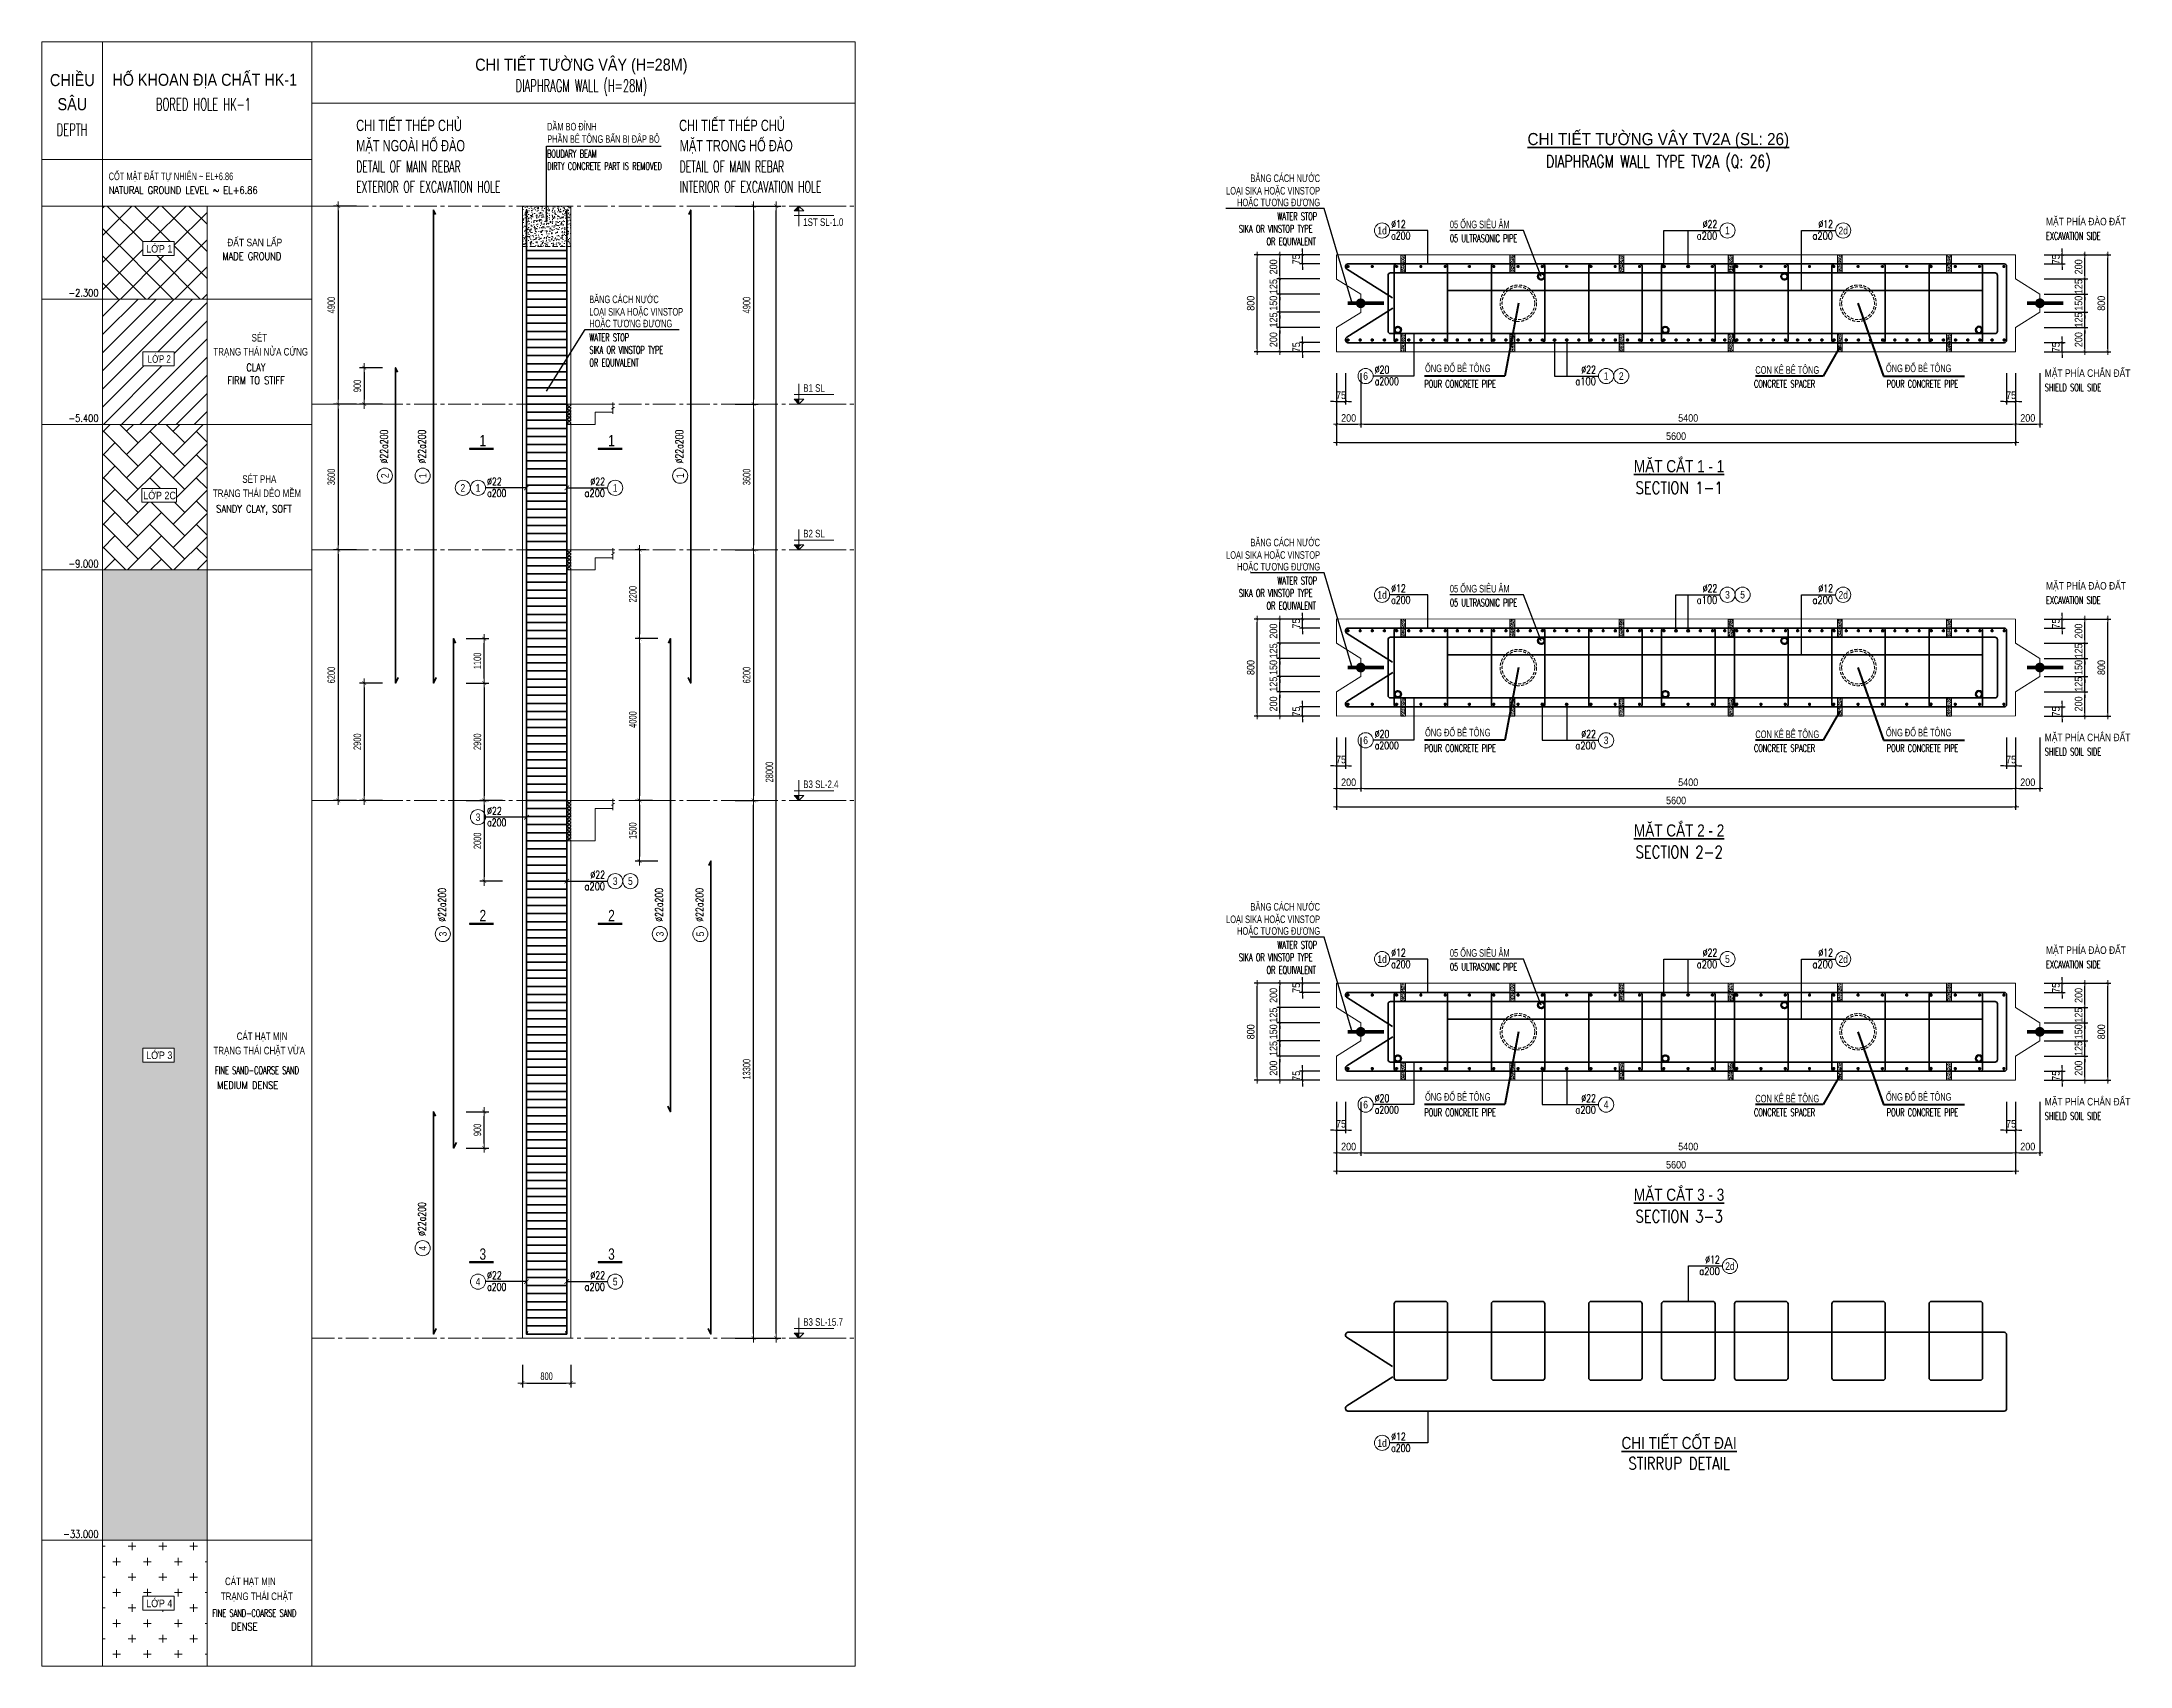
# Model space of a CAD drawing. Header units: millimetres. Extents: x -642477 to 1168880, y -27982 to 330379.
# Drawn here: x 169285 to 220946, y 63733 to 103911 of the extents above; entities that cross this region are included whole.
import ezdxf
from ezdxf.enums import TextEntityAlignment as Align

# ---------------------------------------------------------------- set-up
doc = ezdxf.new("R2010")
doc.units = ezdxf.units.MM
for name, pattern in [('CENTER2', [1.125, 0.75, -0.125, 0.125, -0.125]), ('HIDDEN', [0.375, 0.25, -0.125]), ('HIDDEN2', [4.7625, 3.175, -1.5875])]:
    doc.linetypes.add(name, pattern=pattern)
doc.layers.get('0').update_dxf_attribs({"lineweight": 20})
doc.layers.get('Defpoints').update_dxf_attribs({"color": 151, "lineweight": 9})
for name, color, linetype, lineweight in [('NDC_S_ANNO', 7, 'Continuous', 20), ('NDC_S_AXIS', 5, 'CENTER2', 13), ('NDC_S_BEAM', 3, 'HIDDEN2', 20), ('NDC_S_BREAK-LINE', 1, 'Continuous', 15), ('NDC_S_CONTINUOUS', 3, 'Continuous', 20), ('NDC_S_DIAPHGRAM WALL', 3, 'Continuous', 20), ('NDC_S_DIM', 1, 'Continuous', 15), ('NDC_S_ENG TEXT', 2, 'Continuous', 20), ('NDC_S_ENG TITLE', 3, 'Continuous', 20), ('NDC_S_FOUNDATION NAME', 7, 'Continuous', 20), ('NDC_S_HATCH MATERIAL', 8, 'Continuous', 13), ('NDC_S_HIDDEN', 8, 'HIDDEN2', 13), ('NDC_S_LEADER', 1, 'Continuous', 15), ('NDC_S_LEVEL TEXT', 7, 'Continuous', 20), ('NDC_S_REBAR', 4, 'Continuous', 35), ('NDC_S_SYMBOL', 1, 'Continuous', 15), ('NDC_S_TEXT SYMBOL', 7, 'Continuous', 20), ('NDC_S_VN TEXT', 7, 'Continuous', 20), ('NDC_S_VN TITLE', 6, 'Continuous', 35), ('rev_20200806', 1, 'Continuous', 20)]:
    doc.layers.add(name, color=color, linetype=linetype, lineweight=lineweight)
doc.layers.add('NDC_S_REBAR DES.', color=2, linetype='Continuous')
doc.layers.get('rev_20200806').off()
doc.styles.add('ARIAL', font='arial.ttf', dxfattribs={"width": 0.8})
doc.styles.add('NDC_ANNO', font='', dxfattribs={"width": 0.8})
doc.styles.add('NDC_ARIAL', font='arial.ttf', dxfattribs={"width": 0.85})
doc.styles.add('NDC_DIM', font='', dxfattribs={"width": 0.75})
doc.styles.add('NDC_EN TXT', font='romans.shx', dxfattribs={"width": 0.8})
doc.styles.add('NDC_ROMANS', font='romans.shx', dxfattribs={"width": 0.8, "bigfont": 'vns.shx'})
doc.styles.get('NDC_ANNO').set_extended_font_data('Dotum')
doc.styles.get('NDC_DIM').set_extended_font_data('Dotum')
doc.dimstyles.new('A1-NDC-1-25 (x3)', dxfattribs={"dimscale": 75, "dimtxt": 2.5, "dimasz": 1, "dimexe": 1, "dimexo": 0, "dimgap": 0.8, "dimtad": 1, "dimdec": 0, "dimlfac": 0.333333, "dimdsep": 46, "dimtxsty": 'NDC_ARIAL', "dimblk": 'DIMMARK', "dimcen": 49999.938995, "dimdle": 1.5, "dimclrd": 1, "dimclre": 1, "dimclrt": 3, "dimadec": 0, "dimazin": 0, "dimtfac": 1, "dimtdec": 0, "dimtix": 1, "dimtmove": 2, "dimatfit": 3, "dimfxl": 1, "dimarcsym": 0})
doc.dimstyles.new('NDC_dim_25', dxfattribs={"dimscale": 25, "dimtxt": 2.2, "dimasz": 1.5, "dimexe": 1.5, "dimexo": 2.5, "dimgap": 1, "dimtad": 1, "dimdec": 0, "dimzin": 0, "dimdsep": 46, "dimtxsty": 'NDC_DIM', "dimblk": 'DIMMARK', "dimcen": 0.09, "dimdle": 1.2, "dimclrd": 1, "dimclre": 1, "dimclrt": 3, "dimadec": 0, "dimazin": 0, "dimtfac": 1, "dimtdec": 0, "dimtix": 1, "dimtofl": 0, "dimtmove": 0, "dimatfit": 3, "dimfxl": 6, "dimfxlon": 1, "dimtolj": 1, "dimtzin": 0, "dimarcsym": 0})
doc.dimstyles.new('NDC_dim_75', dxfattribs={"dimscale": 75, "dimtxt": 2.5, "dimasz": 1.5, "dimexe": 1.5, "dimexo": 2.5, "dimgap": 1, "dimtad": 1, "dimdec": 0, "dimzin": 0, "dimdsep": 46, "dimtxsty": 'NDC_DIM', "dimblk": 'DIMMARK', "dimcen": 0.09, "dimdle": 1.2, "dimclrd": 1, "dimclre": 1, "dimclrt": 3, "dimadec": 0, "dimazin": 0, "dimtfac": 1, "dimtdec": 0, "dimtix": 1, "dimtofl": 0, "dimtmove": 0, "dimatfit": 3, "dimfxl": 6, "dimfxlon": 1, "dimtolj": 1, "dimtzin": 0, "dimarcsym": 0})

msp = doc.modelspace()

# ---------------------------------------------------------------- texts
at = {"layer": 'NDC_S_ENG TITLE', "style": 'NDC_EN TXT'}
for s, width, p in [('DIAPHRAGM WALL (H=28M)', 0.6, (182633, 102802.3)), ('DIAPHRAGM WALL TYPE TV2A (Q: 26)', 0.75, (209272.5, 100931.7)), ('SECTION 1-1', 0.8, (209787, 92880)), ('SECTION 2-2', 0.8, (209787, 83870.1)), ('SECTION 3-3', 0.8, (209787, 74860.2)), ('STIRRUP DETAIL', 0.8, (209787, 68750.8))]:
    msp.add_text(s, height=300, dxfattribs=dict(at, width=width)).set_placement(p, align=Align.MIDDLE)
at = {"layer": 'NDC_S_ENG TITLE', "style": 'NDC_EN TXT', "width": 0.6}
for s, height, p in [('DETAIL OF MAIN REBAR', 280, (177062.8, 100822.1)), ('BOUDARY BEAM', 187.5, (181784.4, 101140.7)), ('DIRTY CONCRETE PART IS REMOVED', 187.5, (181789.1, 100835.2)), ('DETAIL OF MAIN REBAR', 280, (185064.2, 100822.1)), ('EXTERIOR OF EXCAVATION HOLE', 280, (177062.8, 100321.1)), ('INTERIOR OF EXCAVATION HOLE', 280, (185064.2, 100321.1)), ('SIKA OR VINSTOP TYPE', 187.5, (198896.8, 99284.6)), ('WATER STOP', 187.5, (199850.4, 99593.3)), ('EXCAVATION SIDE', 187.5, (218861.3, 99109.2)), ('OR EQUIVALENT', 187.5, (199582.5, 98971.2)), ('05 ULTRASONIC PIPE', 187.5, (204116.9, 99050)), ('WATER STOP', 187.5, (182832, 96598.1)), ('SIKA OR VINSTOP TYPE', 187.5, (182832, 96289.5)), ('OR EQUIVALENT', 187.5, (182832, 95976)), ('POUR CONCRETE PIPE', 187.5, (203486, 95450)), ('CONCRETE SPACER', 187.5, (211639.4, 95450)), ('POUR CONCRETE PIPE', 187.5, (214924.7, 95450)), ('SHIELD SOIL SIDE', 187.5, (218832.2, 95360.8)), ('WATER STOP', 187.5, (199850.4, 90583.4)), ('SIKA OR VINSTOP TYPE', 187.5, (198896.8, 90274.7)), ('OR EQUIVALENT', 187.5, (199582.5, 89961.3)), ('05 ULTRASONIC PIPE', 187.5, (204116.9, 90040.1)), ('EXCAVATION SIDE', 187.5, (218861.3, 90099.4)), ('POUR CONCRETE PIPE', 187.5, (203486, 86440.1)), ('CONCRETE SPACER', 187.5, (211639.4, 86440.1)), ('POUR CONCRETE PIPE', 187.5, (214924.7, 86440.1)), ('SHIELD SOIL SIDE', 187.5, (218832.2, 86350.9)), ('WATER STOP', 187.5, (199850.4, 81573.5)), ('SIKA OR VINSTOP TYPE', 187.5, (198896.8, 81264.9)), ('05 ULTRASONIC PIPE', 187.5, (204116.9, 81030.2)), ('EXCAVATION SIDE', 187.5, (218861.3, 81089.5)), ('OR EQUIVALENT', 187.5, (199582.5, 80951.4)), ('POUR CONCRETE PIPE', 187.5, (203486, 77430.2)), ('CONCRETE SPACER', 187.5, (211639.4, 77430.2)), ('POUR CONCRETE PIPE', 187.5, (214924.7, 77430.2)), ('SHIELD SOIL SIDE', 187.5, (218832.2, 77341))]:
    msp.add_text(s, height=height, dxfattribs=at).set_placement(p, align=Align.MIDDLE_LEFT)
at = {"layer": 'NDC_S_LEVEL TEXT', "style": 'NDC_ARIAL'}
for s, height, width, p in [('CHI TIẾT THÉP CHỦ', 280, 0.7, (177062.8, 101842.8)), ('DẦM BO ĐỈNH', 187.5, 0.7, (181784.4, 101811.1)), ('CHI TIẾT THÉP CHỦ', 280, 0.7, (185049.9, 101842.8)), ('MẶT NGOÀI HỐ ĐÀO', 280, 0.7, (177062.8, 101341.8)), ('PHẦN BÊ TÔNG BẨN BỊ ĐẬP BỎ', 187.5, 0.7, (181789.1, 101505.5)), ('MẶT TRONG HỐ ĐÀO', 280, 0.7, (185064.2, 101341.8)), ('LOẠI SIKA HOẶC VINSTOP', 187.5, 0.7, (198581.7, 100226.8)), ('BĂNG CÁCH NƯỚC', 187.5, 0.7, (199184.4, 100535.4)), ('HOẶC TƯƠNG ĐƯƠNG', 187.5, 0.7, (198853.3, 99937.4)), ('05 ỐNG SIÊU ÂM', 187.5, 0.7, (204116.9, 99394.1)), ('MẶT PHÍA ĐÀO ĐẤT', 187.5, 0.8, (218861.3, 99464)), ('BĂNG CÁCH NƯỚC', 187.5, 0.7, (182827.4, 97540.3)), ('LOẠI SIKA HOẶC VINSTOP', 187.5, 0.7, (182827.4, 97231.6)), ('HOẶC TƯƠNG ĐƯƠNG', 187.5, 0.7, (182827.4, 96942.3)), ('ỐNG ĐỔ BÊ TÔNG', 187.5, 0.7, (203502.8, 95834.1)), ('CON KÊ BÊ TÔNG', 187.5, 0.7, (211673.3, 95792.8)), ('ỐNG ĐỔ BÊ TÔNG', 187.5, 0.7, (214903.2, 95834.1)), ('MẶT PHÍA CHẮN ĐẤT', 187.5, 0.8, (218832.2, 95715.5)), ('BĂNG CÁCH NƯỚC', 187.5, 0.7, (199184.4, 91525.5)), ('LOẠI SIKA HOẶC VINSTOP', 187.5, 0.7, (198581.7, 91216.9)), ('HOẶC TƯƠNG ĐƯƠNG', 187.5, 0.7, (198853.3, 90927.5)), ('05 ỐNG SIÊU ÂM', 187.5, 0.7, (204116.9, 90384.2)), ('MẶT PHÍA ĐÀO ĐẤT', 187.5, 0.8, (218861.3, 90454.1)), ('ỐNG ĐỔ BÊ TÔNG', 187.5, 0.7, (203502.8, 86824.2)), ('CON KÊ BÊ TÔNG', 187.5, 0.7, (211673.3, 86782.9)), ('ỐNG ĐỔ BÊ TÔNG', 187.5, 0.7, (214903.2, 86824.2)), ('MẶT PHÍA CHẮN ĐẤT', 187.5, 0.8, (218832.2, 86705.6)), ('BĂNG CÁCH NƯỚC', 187.5, 0.7, (199184.4, 82515.6)), ('LOẠI SIKA HOẶC VINSTOP', 187.5, 0.7, (198581.7, 82207)), ('HOẶC TƯƠNG ĐƯƠNG', 187.5, 0.7, (198853.3, 81917.6)), ('05 ỐNG SIÊU ÂM', 187.5, 0.7, (204116.9, 81374.4)), ('MẶT PHÍA ĐÀO ĐẤT', 187.5, 0.8, (218861.3, 81444.2)), ('ỐNG ĐỔ BÊ TÔNG', 187.5, 0.7, (203502.8, 77814.3)), ('CON KÊ BÊ TÔNG', 187.5, 0.7, (211673.3, 77773)), ('ỐNG ĐỔ BÊ TÔNG', 187.5, 0.7, (214903.2, 77814.3)), ('MẶT PHÍA CHẮN ĐẤT', 187.5, 0.8, (218832.2, 77695.7))]:
    msp.add_text(s, height=height, dxfattribs=dict(at, width=width)).set_placement(p, align=Align.MIDDLE_LEFT)
at = {"layer": 'NDC_S_VN TEXT', "color": 7, "style": 'ARIAL', "width": 0.8}
for s, p in [('2', (208355.8, 95643.6)), ('2', (179701, 92876.7)), ('5', (211357.6, 90233.8)), ('5', (183844.8, 83151.1))]:
    msp.add_text(s, height=187.5, dxfattribs=at).set_placement(p, align=Align.MIDDLE)
at = {"layer": 'NDC_S_VN TEXT', "color": 3, "style": 'NDC_EN TXT', "width": 0.75}
for p in [(177845.7, 93479.5), (178782.1, 93479.5), (185149.8, 93479.5), (179282.1, 82144.9), (184649.8, 82144.9), (185649.8, 82144.9), (178782.1, 74374)]:
    msp.add_text('%%C22a200', height=187.5, rotation=90, dxfattribs=at).set_placement(p)
at = {"layer": 'NDC_S_VN TEXT', "color": 7, "style": 'ARIAL', "width": 0.8}
for s, p in [('2', (177771.3, 93177.1)), ('1', (178707.7, 93177.1)), ('1', (185075.5, 93177.1)), ('3', (179207.7, 81842.5)), ('3', (184575.5, 81842.5)), ('5', (185575.5, 81842.5)), ('4', (178707.7, 74071.6))]:
    msp.add_text(s, height=187.5, rotation=90, dxfattribs=at).set_placement(p, align=Align.MIDDLE)
at = {"layer": 'NDC_S_VN TITLE', "style": 'NDC_ARIAL'}
for s, width, p in [('CHI TIẾT TƯỜNG VÂY (H=28M)', 0.85, (182633, 103344.3)), ('%%UCHI TIẾT TƯỜNG VÂY TV2A (SL: 26)', 0.9, (209272.5, 101504.9)), ('%%UMẶT CẮT 1 - 1', 0.8, (209787, 93426.5)), ('%%UMẶT CẮT 2 - 2', 0.8, (209787, 84416.6)), ('%%UMẶT CẮT 3 - 3', 0.8, (209787, 75406.8)), ('%%UCHI TIẾT CỐT ĐAI', 0.8, (209787, 69297.3))]:
    msp.add_text(s, height=300, dxfattribs=dict(at, width=width)).set_placement(p, align=Align.MIDDLE)

# ---------------------------------------------------------------- blocks, each defined once
blk = doc.blocks.new('*U191')
at = {"layer": 'NDC_S_ANNO', "color": 0, "linetype": 'ByBlock', "lineweight": -2}
blk.add_line((-4.36, 0), (1, 0), dxfattribs=at)
at = {"layer": 'NDC_S_ANNO', "ltscale": 0.005, "const_width": 0.5}
blk.add_lwpolyline([(1, 0), (-4.36, 0)], dxfattribs=at)
at = {"layer": 'NDC_S_TEXT SYMBOL', "linetype": 'ByBlock', "lineweight": -2, "style": 'NDC_ANNO', "width": 0.8}
blk.add_attdef('DETAIL', text='', height=2.5, dxfattribs=at).set_placement((-0.64, 1.82), align=Align.MIDDLE_RIGHT)
blk = doc.blocks.new('*U422')
at = {"layer": 'NDC_S_REBAR', "ltscale": 80}
blk.add_line((-500, 0), (500, 0), dxfattribs=at)
blk = doc.blocks.new('*U423')
at = {"layer": 'NDC_S_DIM', "color": 0, "linetype": 'ByBlock', "lineweight": -2, "transparency": 16777216}
for p in [(0, 26800), (0, 26600), (0, 26400), (0, 26200), (0, 26000), (0, 25800), (0, 25600), (0, 25400), (0, 25200), (0, 25000), (0, 24800), (0, 24600), (0, 24400), (0, 24200), (0, 24000), (0, 23800), (0, 23600), (0, 23400), (0, 23200), (0, 23000), (0, 22800), (0, 22600), (0, 22400), (0, 22200), (0, 22000), (0, 21800), (0, 21600), (0, 21400), (0, 21200), (0, 21000), (0, 20800), (0, 20600), (0, 20400), (0, 20200), (0, 20000), (0, 19800), (0, 19600), (0, 19400), (0, 19200), (0, 19000), (0, 18800), (0, 18600), (0, 18400), (0, 18200), (0, 18000), (0, 17800), (0, 17600), (0, 17400), (0, 17200), (0, 17000), (0, 16800), (0, 16600), (0, 16400), (0, 16200), (0, 16000), (0, 15800), (0, 15600), (0, 15400), (0, 15200), (0, 15000), (0, 14800), (0, 14600), (0, 14400), (0, 14200), (0, 14000), (0, 13800), (0, 13600), (0, 13400), (0, 13200), (0, 13000), (0, 12800), (0, 12600), (0, 12400), (0, 12200), (0, 12000), (0, 11800), (0, 11600), (0, 11400), (0, 11200), (0, 11000), (0, 10800), (0, 10600), (0, 10400), (0, 10200), (0, 10000), (0, 9800), (0, 9600), (0, 9400), (0, 9200), (0, 9000), (0, 8800), (0, 8600), (0, 8400), (0, 8200), (0, 8000), (0, 7800), (0, 7600), (0, 7400), (0, 7200), (0, 7000), (0, 6800), (0, 6600), (0, 6400), (0, 6200), (0, 6000), (0, 5800), (0, 5600), (0, 5400), (0, 5200), (0, 5000), (0, 4800), (0, 4600), (0, 4400), (0, 4200), (0, 4000), (0, 3800), (0, 3600), (0, 3400), (0, 3200), (0, 3000), (0, 2800), (0, 2600), (0, 2400), (0, 2200), (0, 2000), (0, 1800), (0, 1600), (0, 1400), (0, 1200), (0, 1000), (0, 800), (0, 600), (0, 400), (0, 200), (0, 0)]:
    blk.add_blockref('*U422', p, dxfattribs=at)
blk = doc.blocks.new('DIMMARK')
at = {"layer": 'NDC_S_DIM', "color": 1}
blk.add_line((-1.5, 0), (1, 0), dxfattribs=at)
at = {"layer": 'NDC_S_DIM', "color": 2, "const_width": 0.1}
blk.add_lwpolyline([(-0.42, -0.42), (0.42, 0.42)], dxfattribs=at)
blk = doc.blocks.new('*D431')
at = {"layer": 'Defpoints', "color": 0, "ltscale": 100, "transparency": 16777216}
for p in [(183485, 99848), (183485, 94948), (186891, 94948)]:
    blk.add_point(p, dxfattribs=at)
at = {"layer": 'NDC_S_DIM', "color": 1, "lineweight": -2, "ltscale": 100, "transparency": 16777216}
for p, q in [((186441, 99848), (187003, 99848)), ((186891, 99736), (186891, 95061)), ((186441, 94948), (187003, 94948))]:
    blk.add_line(p, q, dxfattribs=at)
at = {"layer": 'NDC_S_DIM', "color": 1, "lineweight": -2, "ltscale": 100, "transparency": 16777216, "xscale": 112.5, "yscale": 112.5, "zscale": 112.5}
for p, rotation in [((186891, 99848), 90), ((186891, 94948), 270)]:
    blk.add_blockref('DIMMARK', p, dxfattribs=dict(at, rotation=rotation))
at = {"layer": 'NDC_S_DIM', "color": 3, "ltscale": 100, "transparency": 16777216, "insert": (186722, 97398), "char_height": 187.5, "attachment_point": 5, "rotation": 90, "style": 'NDC_DIM'}
blk.add_mtext('\\A1;4900', dxfattribs=at)
blk = doc.blocks.new('*D432')
at = {"layer": 'Defpoints', "color": 0, "ltscale": 100, "transparency": 16777216}
for p in [(183485, 94948), (183485, 91348), (186891, 91348)]:
    blk.add_point(p, dxfattribs=at)
at = {"layer": 'NDC_S_DIM', "color": 1, "lineweight": -2, "ltscale": 100, "transparency": 16777216}
for p, q in [((186441, 94948), (187003, 94948)), ((186891, 94836), (186891, 91461)), ((186441, 91348), (187003, 91348))]:
    blk.add_line(p, q, dxfattribs=at)
at = {"layer": 'NDC_S_DIM', "color": 1, "lineweight": -2, "ltscale": 100, "transparency": 16777216, "xscale": 112.5, "yscale": 112.5, "zscale": 112.5}
for p, rotation in [((186891, 94948), 90), ((186891, 91348), 270)]:
    blk.add_blockref('DIMMARK', p, dxfattribs=dict(at, rotation=rotation))
at = {"layer": 'NDC_S_DIM', "color": 3, "ltscale": 100, "transparency": 16777216, "insert": (186722, 93148), "char_height": 187.5, "attachment_point": 5, "rotation": 90, "style": 'NDC_DIM'}
blk.add_mtext('\\A1;3600', dxfattribs=at)
blk = doc.blocks.new('*D433')
at = {"layer": 'Defpoints', "color": 0, "ltscale": 100, "transparency": 16777216}
for p in [(183485, 91348), (183485, 85148), (186891, 85148)]:
    blk.add_point(p, dxfattribs=at)
at = {"layer": 'NDC_S_DIM', "color": 1, "lineweight": -2, "ltscale": 100, "transparency": 16777216}
for p, q in [((186441, 91348), (187003, 91348)), ((186891, 91236), (186891, 85261)), ((186441, 85148), (187003, 85148))]:
    blk.add_line(p, q, dxfattribs=at)
at = {"layer": 'NDC_S_DIM', "color": 1, "lineweight": -2, "ltscale": 100, "transparency": 16777216, "xscale": 112.5, "yscale": 112.5, "zscale": 112.5}
for p, rotation in [((186891, 91348), 90), ((186891, 85148), 270)]:
    blk.add_blockref('DIMMARK', p, dxfattribs=dict(at, rotation=rotation))
at = {"layer": 'NDC_S_DIM', "color": 3, "ltscale": 100, "transparency": 16777216, "insert": (186722, 88248), "char_height": 187.5, "attachment_point": 5, "rotation": 90, "style": 'NDC_DIM'}
blk.add_mtext('\\A1;6200', dxfattribs=at)
blk = doc.blocks.new('*D434')
at = {"layer": 'Defpoints', "color": 0, "ltscale": 100, "transparency": 16777216}
for p in [(183485, 99848), (187453, 99848), (183485, 71848)]:
    blk.add_point(p, dxfattribs=at)
at = {"layer": 'NDC_S_DIM', "color": 1, "lineweight": -2, "ltscale": 100, "transparency": 16777216}
for p, q in [((187003, 99848), (187566, 99848)), ((187453, 71961), (187453, 99736)), ((187003, 71848), (187566, 71848))]:
    blk.add_line(p, q, dxfattribs=at)
at = {"layer": 'NDC_S_DIM', "color": 1, "lineweight": -2, "ltscale": 100, "transparency": 16777216, "xscale": 112.5, "yscale": 112.5, "zscale": 112.5}
for p, rotation in [((187453, 99848), 90), ((187453, 71848), 270)]:
    blk.add_blockref('DIMMARK', p, dxfattribs=dict(at, rotation=rotation))
at = {"layer": 'NDC_S_DIM', "color": 3, "ltscale": 100, "transparency": 16777216, "insert": (187285, 85848), "char_height": 187.5, "attachment_point": 5, "rotation": 90, "style": 'NDC_DIM'}
blk.add_mtext('\\A1;28000', dxfattribs=at)
blk = doc.blocks.new('kata_block_CT')
at = {"layer": 'NDC_S_ANNO'}
blk.add_hatch(color=3, dxfattribs=at).paths.add_polyline_path([(0, 1.6), (-1.61, 1.6), (0, 0)])
at = {"layer": 'NDC_S_ANNO', "ltscale": 50}
h = blk.add_hatch(dxfattribs=at)
h.set_pattern_fill('ANSI31', color=256, scale=1.406, style=0)
h.paths.add_polyline_path([(0, 1.6), (0, 0), (1.61, 1.6)])
for p, q in [((11.56, 0), (-1.64, 0)), ((-1.59, 3.14), (11.47, 3.14))]:
    blk.add_line(p, q, dxfattribs=at)
at = {"layer": 'NDC_S_ANNO', "color": 8, "ltscale": 50}
blk.add_lwpolyline([(0, 0), (-1.61, 1.6), (0, 1.6)], dxfattribs=at)
at = {"layer": 'NDC_S_ANNO', "ltscale": 50}
for points in [[(0, 0), (-1.61, 1.6), (0, 1.6)], [(0, 6.69), (0, 0)], [(0, 0), (1.61, 1.6), (0, 1.6)]]:
    blk.add_lwpolyline(points, dxfattribs=at)
at = {"layer": 'NDC_S_TEXT SYMBOL', "color": 3, "style": 'NDC_ANNO', "width": 0.8}
blk.add_attdef('CT', (1.41, 4.07), '', height=2.5, dxfattribs=at)
blk = doc.blocks.new('*D424')
at = {"layer": 'Defpoints', "color": 0, "ltscale": 100, "transparency": 16777216}
for p in [(183485, 85148), (186891, 85148), (183485, 71848)]:
    blk.add_point(p, dxfattribs=at)
at = {"layer": 'NDC_S_DIM', "color": 1, "lineweight": -2, "ltscale": 100, "transparency": 16777216}
for p, q in [((186441, 85148), (187003, 85148)), ((186891, 71961), (186891, 85036)), ((186441, 71848), (187003, 71848))]:
    blk.add_line(p, q, dxfattribs=at)
at = {"layer": 'NDC_S_DIM', "color": 1, "lineweight": -2, "ltscale": 100, "transparency": 16777216, "xscale": 112.5, "yscale": 112.5, "zscale": 112.5}
for p, rotation in [((186891, 85148), 90), ((186891, 71848), 270)]:
    blk.add_blockref('DIMMARK', p, dxfattribs=dict(at, rotation=rotation))
at = {"layer": 'NDC_S_DIM', "color": 3, "ltscale": 100, "transparency": 16777216, "insert": (186722, 78498), "char_height": 187.5, "attachment_point": 5, "rotation": 90, "style": 'NDC_DIM'}
blk.add_mtext('\\A1;13300', dxfattribs=at)
blk = doc.blocks.new('*D425')
at = {"layer": 'Defpoints', "color": 0, "ltscale": 100, "transparency": 16777216}
for p in [(177531, 99848), (176617, 94948), (177531, 94948)]:
    blk.add_point(p, dxfattribs=at)
at = {"layer": 'NDC_S_DIM', "color": 1, "lineweight": -2, "ltscale": 100, "transparency": 16777216}
for p, q in [((177067, 99848), (176505, 99848)), ((176617, 99736), (176617, 95061)), ((177067, 94948), (176505, 94948))]:
    blk.add_line(p, q, dxfattribs=at)
at = {"layer": 'NDC_S_DIM', "color": 1, "lineweight": -2, "ltscale": 100, "transparency": 16777216, "xscale": 112.5, "yscale": 112.5, "zscale": 112.5}
for p, rotation in [((176617, 99848), 90), ((176617, 94948), 270)]:
    blk.add_blockref('DIMMARK', p, dxfattribs=dict(at, rotation=rotation))
at = {"layer": 'NDC_S_DIM', "color": 3, "ltscale": 100, "transparency": 16777216, "insert": (176448, 97398), "char_height": 187.5, "attachment_point": 5, "rotation": 90, "style": 'NDC_DIM'}
blk.add_mtext('\\A1;4900', dxfattribs=at)
blk = doc.blocks.new('*D426')
at = {"layer": 'Defpoints', "color": 0, "ltscale": 100, "transparency": 16777216}
for p in [(177531, 94948), (176617, 91348), (177531, 91348)]:
    blk.add_point(p, dxfattribs=at)
at = {"layer": 'NDC_S_DIM', "color": 1, "lineweight": -2, "ltscale": 100, "transparency": 16777216}
for p, q in [((177067, 94948), (176505, 94948)), ((176617, 94836), (176617, 91461)), ((177067, 91348), (176505, 91348))]:
    blk.add_line(p, q, dxfattribs=at)
at = {"layer": 'NDC_S_DIM', "color": 1, "lineweight": -2, "ltscale": 100, "transparency": 16777216, "xscale": 112.5, "yscale": 112.5, "zscale": 112.5}
for p, rotation in [((176617, 94948), 90), ((176617, 91348), 270)]:
    blk.add_blockref('DIMMARK', p, dxfattribs=dict(at, rotation=rotation))
at = {"layer": 'NDC_S_DIM', "color": 3, "ltscale": 100, "transparency": 16777216, "insert": (176448, 93148), "char_height": 187.5, "attachment_point": 5, "rotation": 90, "style": 'NDC_DIM'}
blk.add_mtext('\\A1;3600', dxfattribs=at)
blk = doc.blocks.new('*D427')
at = {"layer": 'Defpoints', "color": 0, "ltscale": 100, "transparency": 16777216}
for p in [(177531, 91348), (176617, 85148), (177531, 85148)]:
    blk.add_point(p, dxfattribs=at)
at = {"layer": 'NDC_S_DIM', "color": 1, "lineweight": -2, "ltscale": 100, "transparency": 16777216}
for p, q in [((177067, 91348), (176505, 91348)), ((176617, 91236), (176617, 85261)), ((177067, 85148), (176505, 85148))]:
    blk.add_line(p, q, dxfattribs=at)
at = {"layer": 'NDC_S_DIM', "color": 1, "lineweight": -2, "ltscale": 100, "transparency": 16777216, "xscale": 112.5, "yscale": 112.5, "zscale": 112.5}
for p, rotation in [((176617, 91348), 90), ((176617, 85148), 270)]:
    blk.add_blockref('DIMMARK', p, dxfattribs=dict(at, rotation=rotation))
at = {"layer": 'NDC_S_DIM', "color": 3, "ltscale": 100, "transparency": 16777216, "insert": (176448, 88248), "char_height": 187.5, "attachment_point": 5, "rotation": 90, "style": 'NDC_DIM'}
blk.add_mtext('\\A1;6200', dxfattribs=at)
blk = doc.blocks.new('*U367')
blk.add_circle((-2.5, 0), 2.5)
at = {"layer": 'NDC_S_VN TEXT', "color": 7, "style": 'ARIAL', "width": 0.8}
blk.add_attdef('SH2', text='', height=2.5, dxfattribs=at).set_placement((-2.5, 0), align=Align.MIDDLE)
at = {"layer": 'NDC_S_VN TEXT', "color": 3, "style": 'NDC_EN TXT', "width": 0.75}
for tag, p in [('DK1', (0.5, 0.85)), ('KC1', (0.5, -2.97))]:
    blk.add_attdef(tag, p, '', height=2.5, dxfattribs=at)
blk = doc.blocks.new('*D428')
at = {"layer": 'Defpoints', "color": 0, "ltscale": 100, "transparency": 16777216}
for p in [(178972, 89148), (180231, 89148), (178972, 88048)]:
    blk.add_point(p, dxfattribs=at)
at = {"layer": 'NDC_S_DIM', "color": 1, "lineweight": -2, "ltscale": 100, "transparency": 16777216}
for p, q in [((179781, 89148), (180343, 89148)), ((180231, 88161), (180231, 89036)), ((179781, 88048), (180343, 88048))]:
    blk.add_line(p, q, dxfattribs=at)
at = {"layer": 'NDC_S_DIM', "color": 1, "lineweight": -2, "ltscale": 100, "transparency": 16777216, "xscale": 112.5, "yscale": 112.5, "zscale": 112.5}
for p, rotation in [((180231, 89148), 90), ((180231, 88048), 270)]:
    blk.add_blockref('DIMMARK', p, dxfattribs=dict(at, rotation=rotation))
at = {"layer": 'NDC_S_DIM', "color": 3, "ltscale": 100, "transparency": 16777216, "insert": (180062, 88598), "char_height": 187.5, "attachment_point": 5, "rotation": 90, "style": 'NDC_DIM'}
blk.add_mtext('\\A1;1100', dxfattribs=at)
blk = doc.blocks.new('*D429')
at = {"layer": 'Defpoints', "color": 0, "ltscale": 100, "transparency": 16777216}
for p in [(178972, 77448), (180231, 77448), (179472, 76548)]:
    blk.add_point(p, dxfattribs=at)
at = {"layer": 'NDC_S_DIM', "color": 1, "lineweight": -2, "ltscale": 100, "transparency": 16777216}
for p, q in [((179781, 77448), (180343, 77448)), ((180231, 76661), (180231, 77336)), ((179781, 76548), (180343, 76548))]:
    blk.add_line(p, q, dxfattribs=at)
at = {"layer": 'NDC_S_DIM', "color": 1, "lineweight": -2, "ltscale": 100, "transparency": 16777216, "xscale": 112.5, "yscale": 112.5, "zscale": 112.5}
for p, rotation in [((180231, 77448), 90), ((180231, 76548), 270)]:
    blk.add_blockref('DIMMARK', p, dxfattribs=dict(at, rotation=rotation))
at = {"layer": 'NDC_S_DIM', "color": 3, "ltscale": 100, "transparency": 16777216, "insert": (180062, 76998), "char_height": 187.5, "attachment_point": 5, "rotation": 90, "style": 'NDC_DIM'}
blk.add_mtext('\\A1;900', dxfattribs=at)
blk = doc.blocks.new('*D430')
at = {"layer": 'Defpoints', "color": 0, "ltscale": 100, "transparency": 16777216}
for p in [(178972, 88048), (178972, 85148), (180231, 85148)]:
    blk.add_point(p, dxfattribs=at)
at = {"layer": 'NDC_S_DIM', "color": 1, "lineweight": -2, "ltscale": 100, "transparency": 16777216}
for p, q in [((179781, 88048), (180343, 88048)), ((180231, 87936), (180231, 85261)), ((179781, 85148), (180343, 85148))]:
    blk.add_line(p, q, dxfattribs=at)
at = {"layer": 'NDC_S_DIM', "color": 1, "lineweight": -2, "ltscale": 100, "transparency": 16777216, "xscale": 112.5, "yscale": 112.5, "zscale": 112.5}
for p, rotation in [((180231, 88048), 90), ((180231, 85148), 270)]:
    blk.add_blockref('DIMMARK', p, dxfattribs=dict(at, rotation=rotation))
at = {"layer": 'NDC_S_DIM', "color": 3, "ltscale": 100, "transparency": 16777216, "insert": (180062, 86598), "char_height": 187.5, "attachment_point": 5, "rotation": 90, "style": 'NDC_DIM'}
blk.add_mtext('\\A1;2900', dxfattribs=at)
blk = doc.blocks.new('*U366')
blk.add_circle((2.5, 0), 2.5)
at = {"layer": 'NDC_S_VN TEXT', "color": 3, "style": 'NDC_EN TXT'}
for tag, width, p in [('DK2', 0.75, (-0.85, 0.85)), ('KC2', 0.8, (-0.85, -2.97))]:
    blk.add_attdef(tag, text='', height=2.5, dxfattribs=dict(at, width=width)).set_placement(p, align=Align.RIGHT)
at = {"layer": 'NDC_S_VN TEXT', "color": 7, "style": 'ARIAL', "width": 0.8}
blk.add_attdef('SH3', text='', height=2.5, dxfattribs=at).set_placement((2.5, 0), align=Align.MIDDLE)
blk = doc.blocks.new('*D435')
at = {"layer": 'Defpoints', "color": 0, "ltscale": 100, "transparency": 16777216}
for p in [(178035, 88048), (177261, 85148), (178035, 85148)]:
    blk.add_point(p, dxfattribs=at)
at = {"layer": 'NDC_S_DIM', "color": 1, "lineweight": -2, "ltscale": 100, "transparency": 16777216}
for p, q in [((177711, 88048), (177148, 88048)), ((177261, 87936), (177261, 85261)), ((177711, 85148), (177148, 85148))]:
    blk.add_line(p, q, dxfattribs=at)
at = {"layer": 'NDC_S_DIM', "color": 1, "lineweight": -2, "ltscale": 100, "transparency": 16777216, "xscale": 112.5, "yscale": 112.5, "zscale": 112.5}
for p, rotation in [((177261, 88048), 90), ((177261, 85148), 270)]:
    blk.add_blockref('DIMMARK', p, dxfattribs=dict(at, rotation=rotation))
at = {"layer": 'NDC_S_DIM', "color": 3, "ltscale": 100, "transparency": 16777216, "insert": (177092, 86598), "char_height": 187.5, "attachment_point": 5, "rotation": 90, "style": 'NDC_DIM'}
blk.add_mtext('\\A1;2900', dxfattribs=at)
blk = doc.blocks.new('*D436')
at = {"layer": 'Defpoints', "color": 0, "ltscale": 100, "transparency": 16777216}
for p in [(178035, 95848), (177261, 94948), (178035, 94948)]:
    blk.add_point(p, dxfattribs=at)
at = {"layer": 'NDC_S_DIM', "color": 1, "lineweight": -2, "ltscale": 100, "transparency": 16777216}
for p, q in [((177711, 95848), (177148, 95848)), ((177261, 95736), (177261, 95061)), ((177711, 94948), (177148, 94948))]:
    blk.add_line(p, q, dxfattribs=at)
at = {"layer": 'NDC_S_DIM', "color": 1, "lineweight": -2, "ltscale": 100, "transparency": 16777216, "xscale": 112.5, "yscale": 112.5, "zscale": 112.5}
for p, rotation in [((177261, 95848), 90), ((177261, 94948), 270)]:
    blk.add_blockref('DIMMARK', p, dxfattribs=dict(at, rotation=rotation))
at = {"layer": 'NDC_S_DIM', "color": 3, "ltscale": 100, "transparency": 16777216, "insert": (177092, 95398), "char_height": 187.5, "attachment_point": 5, "rotation": 90, "style": 'NDC_DIM'}
blk.add_mtext('\\A1;900', dxfattribs=at)
blk = doc.blocks.new('*D437')
at = {"layer": 'Defpoints', "color": 0, "ltscale": 100, "transparency": 16777216}
for p in [(184413, 91348), (184075, 89148), (184840, 89148)]:
    blk.add_point(p, dxfattribs=at)
at = {"layer": 'NDC_S_DIM', "color": 1, "lineweight": -2, "ltscale": 100, "transparency": 16777216}
for p, q in [((184225, 91348), (183962, 91348)), ((184075, 91236), (184075, 89261)), ((184525, 89148), (183962, 89148))]:
    blk.add_line(p, q, dxfattribs=at)
at = {"layer": 'NDC_S_DIM', "color": 1, "lineweight": -2, "ltscale": 100, "transparency": 16777216, "xscale": 112.5, "yscale": 112.5, "zscale": 112.5}
for p, rotation in [((184075, 91348), 90), ((184075, 89148), 270)]:
    blk.add_blockref('DIMMARK', p, dxfattribs=dict(at, rotation=rotation))
at = {"layer": 'NDC_S_DIM', "color": 3, "ltscale": 100, "transparency": 16777216, "insert": (183906, 90248), "char_height": 187.5, "attachment_point": 5, "rotation": 90, "style": 'NDC_DIM'}
blk.add_mtext('\\A1;2200', dxfattribs=at)
blk = doc.blocks.new('*D438')
at = {"layer": 'Defpoints', "color": 0, "ltscale": 100, "transparency": 16777216}
for p in [(184840, 89148), (184075, 85148), (184582, 85148)]:
    blk.add_point(p, dxfattribs=at)
at = {"layer": 'NDC_S_DIM', "color": 1, "lineweight": -2, "ltscale": 100, "transparency": 16777216}
for p, q in [((184525, 89148), (183962, 89148)), ((184075, 89036), (184075, 85261)), ((184394, 85148), (183962, 85148))]:
    blk.add_line(p, q, dxfattribs=at)
at = {"layer": 'NDC_S_DIM', "color": 1, "lineweight": -2, "ltscale": 100, "transparency": 16777216, "xscale": 112.5, "yscale": 112.5, "zscale": 112.5}
for p, rotation in [((184075, 89148), 90), ((184075, 85148), 270)]:
    blk.add_blockref('DIMMARK', p, dxfattribs=dict(at, rotation=rotation))
at = {"layer": 'NDC_S_DIM', "color": 3, "ltscale": 100, "transparency": 16777216, "insert": (183906, 87148), "char_height": 187.5, "attachment_point": 5, "rotation": 90, "style": 'NDC_DIM'}
blk.add_mtext('\\A1;4000', dxfattribs=at)
blk = doc.blocks.new('*D439')
at = {"layer": 'Defpoints', "color": 0, "ltscale": 100, "transparency": 16777216}
for p in [(184582, 85148), (184075, 83648), (185840, 83648)]:
    blk.add_point(p, dxfattribs=at)
at = {"layer": 'NDC_S_DIM', "color": 1, "lineweight": -2, "ltscale": 100, "transparency": 16777216}
for p, q in [((184394, 85148), (183962, 85148)), ((184075, 85036), (184075, 83761)), ((184525, 83648), (183962, 83648))]:
    blk.add_line(p, q, dxfattribs=at)
at = {"layer": 'NDC_S_DIM', "color": 1, "lineweight": -2, "ltscale": 100, "transparency": 16777216, "xscale": 112.5, "yscale": 112.5, "zscale": 112.5}
for p, rotation in [((184075, 85148), 90), ((184075, 83648), 270)]:
    blk.add_blockref('DIMMARK', p, dxfattribs=dict(at, rotation=rotation))
at = {"layer": 'NDC_S_DIM', "color": 3, "ltscale": 100, "transparency": 16777216, "insert": (183906, 84398), "char_height": 187.5, "attachment_point": 5, "rotation": 90, "style": 'NDC_DIM'}
blk.add_mtext('\\A1;1500', dxfattribs=at)
blk = doc.blocks.new('*D440')
at = {"layer": 'Defpoints', "color": 0, "ltscale": 100, "transparency": 16777216}
for p in [(181173, 71848), (182373, 71848), (182373, 70736)]:
    blk.add_point(p, dxfattribs=at)
at = {"layer": 'NDC_S_DIM', "color": 1, "lineweight": -2, "ltscale": 100, "transparency": 16777216}
for p, q in [((181173, 71186), (181173, 70623)), ((182373, 71186), (182373, 70623)), ((181285, 70736), (182260, 70736))]:
    blk.add_line(p, q, dxfattribs=at)
at = {"layer": 'NDC_S_DIM', "color": 1, "lineweight": -2, "ltscale": 100, "transparency": 16777216, "xscale": 112.5, "yscale": 112.5, "zscale": 112.5, "rotation": 180}
blk.add_blockref('DIMMARK', (181173, 70736), dxfattribs=at)
at = {"layer": 'NDC_S_DIM', "color": 1, "lineweight": -2, "ltscale": 100, "transparency": 16777216, "xscale": 112.5, "yscale": 112.5, "zscale": 112.5}
blk.add_blockref('DIMMARK', (182373, 70736), dxfattribs=at)
at = {"layer": 'NDC_S_DIM', "color": 3, "ltscale": 100, "transparency": 16777216, "insert": (181773, 70905), "char_height": 187.5, "attachment_point": 5, "style": 'NDC_DIM'}
blk.add_mtext('\\A1;800', dxfattribs=at)
blk = doc.blocks.new('TV_001')
at = {"layer": 'NDC_S_DIAPHGRAM WALL', "ltscale": 0.01}
for p, q in [((21087, 15963), (21044, 15768)), ((20822, 15688), (20790, 15542)), ((21044, 15768), (20822, 15688)), ((20790, 15542), (20959, 15377)), ((20959, 15377), (20917, 15182)), ((20917, 15182), (26389, 13992))]:
    blk.add_line(p, q, dxfattribs=at)
for points in [[(26559, 14774), (21087, 15963)], [(26559, 14774), (26516, 14578), (26294, 14499), (26262, 14352), (26431, 14187), (26389, 13992)]]:
    blk.add_lwpolyline(points, dxfattribs=at)
at = {"layer": 'NDC_S_DIAPHGRAM WALL', "ltscale": 50, "const_width": 30}
for points in [[(20911, 15592), (20618, 15656)], [(26383, 14402), (26090, 14466)]]:
    blk.add_lwpolyline(points, dxfattribs=at)
at = {"layer": 'NDC_S_DIAPHGRAM WALL', "ltscale": 50, "const_width": 40}
for points in [[(20826, 15611, -1), (20787, 15619, -1)], [(26298, 14421, -1), (26259, 14429, -1)]]:
    blk.add_lwpolyline(points, format="xyb", close=True, dxfattribs=at)
blk = doc.blocks.new('Ong sieu am')
at = {"layer": 'NDC_S_HATCH MATERIAL'}
h = blk.add_hatch(dxfattribs=at)
h.set_pattern_fill('ANSI31', color=256, scale=20)
h.set_pattern_definition([(45, (0, 0), (-1.76776695, 1.76776695), [])])
h.paths.add_polyline_path([(-7119, 51159, 1), (-7179, 51159, 1)])
h.paths.add_polyline_path([(-7171, 51159, -1), (-7127, 51159, -1)], flags=16)
at = {"layer": 'NDC_S_REBAR DES.'}
for radius in [30, 22]:
    blk.add_circle((-7149, 51159), radius, dxfattribs=at)
blk = doc.blocks.new('ong do BT')
at = {"layer": 'NDC_S_HATCH MATERIAL', "linetype": 'HIDDEN', "ltscale": 100}
for radius in [150, 135]:
    blk.add_circle((-6324, 51238), radius, dxfattribs=at)
blk = doc.blocks.new('con ke BT')
at = {"layer": 'NDC_S_HATCH MATERIAL'}
h = blk.add_hatch(dxfattribs=at)
h.set_pattern_fill('AR-CONC', color=256, scale=2)
h.set_pattern_definition([(50, (0, 0), (14.3452037, -1.2550427), [1.5, -16.5]), (355, (0, 0), (-2.7750267, 15.0438427), [1.2, -13.2]), (100.451444, (1.195, -0.105), (11.570177, 13.7888), [1.274804, -14.0228422]), (46.1842, (0, 4), (21.3448266, -3.3103856), [2.25, -24.75]), (96.635635, (1.779, 3.724), (18.693239, 19.482372), [1.912207, -21.034275]), (351.184164, (0, 4), (18.693239, 19.482372), [1.8, -19.8]), (21, (2, 3), (11.938141, -8.0523778), [1.5, -16.5]), (326, (2, 3), (4.8663066, 14.503001), [1.2, -13.2]), (71.451445, (2.995, 2.329), (16.8044475, 6.450623), [1.274804, -14.0228422]), (37.5, (0, 0), (0.2431971, 6.6578771), [0, -13.04, 0, -13.4, 0, -13.25]), (7.5, (0, 0), (5.2613907, 7.8882342), [0, -7.64, 0, -12.74, 0, -5.05]), (327.5, (-4.46, 0), (10.6764487, -0.45109743), [0, -5, 0, -15.6, 0, -20.7]), (317.5, (-6.46, 0), (11.6637234, 2.0020996), [0, -6.5, 0, -10.36, 0, -14.7])])
h.paths.add_polyline_path([(-7077, 51431), (-7117, 51431), (-7117, 51281), (-7077, 51281)])
at = {"layer": 'NDC_S_BREAK-LINE'}
blk.add_lwpolyline([(-7117, 51431), (-7117, 51281), (-7077, 51281), (-7077, 51431)], close=True, dxfattribs=at)
blk = doc.blocks.new('*U2261')
at = {"layer": 'NDC_S_LEADER', "xscale": 3, "yscale": 3, "zscale": 3}
blk.add_blockref('con ke BT', (21291, -154068), dxfattribs=at)
blk = doc.blocks.new('*U2262')
at = {"layer": 'NDC_S_DIM', "color": 0, "linetype": 'ByBlock', "lineweight": -2, "transparency": 16777216}
for p in [(0, 0), (2700, 0), (5400, 0), (8100, 0), (10800, 0), (13500, 0)]:
    blk.add_blockref('*U2261', p, dxfattribs=at)
blk = doc.blocks.new('*U2263')
at = {"layer": 'NDC_S_LEADER', "xscale": 3, "yscale": 3, "zscale": 3}
blk.add_blockref('con ke BT', (21291, -154068), dxfattribs=at)
blk = doc.blocks.new('*U2264')
at = {"layer": 'NDC_S_DIM', "color": 0, "linetype": 'ByBlock', "lineweight": -2, "transparency": 16777216}
for p in [(0, 0), (2700, 0), (5400, 0), (8100, 0), (10800, 0), (13500, 0)]:
    blk.add_blockref('*U2263', p, dxfattribs=at)
blk = doc.blocks.new('kata_block_THEP')
at = {"layer": 'NDC_S_REBAR', "color": 0}
for p, q in [((-0.5, 0), (0.5, 0)), ((-0.35, 0.35), (0.35, -0.35)), ((0.35, 0.35), (-0.35, -0.35)), ((0, 0.5), (0, -0.5))]:
    blk.add_line(p, q, dxfattribs=at)
at = {"layer": 'NDC_S_REBAR', "color": 0, "const_width": 0.0833}
blk.add_lwpolyline([(-0.5, 0, 1), (0.5, 0, 1), (-0.5, 0, 1)], format="xyb", dxfattribs=at)
blk = doc.blocks.new('*U2281')
at = {"layer": 'NDC_S_REBAR', "ltscale": 80, "xscale": 72, "yscale": 72, "zscale": 72}
blk.add_blockref('kata_block_THEP', (0, 0), dxfattribs=at)
blk = doc.blocks.new('*U2282')
at = {"layer": 'NDC_S_LEVEL TEXT', "color": 0, "linetype": 'ByBlock', "lineweight": -2, "transparency": 16777216}
for p in [(0, 0), (600.9, 0), (1201.8, 0), (1802.7, 0), (2403.6, 0), (3004.5, 0), (3605.4, 0), (4206.3, 0), (4807.2, 0), (5408.1, 0), (6009, 0), (6609.9, 0), (7210.8, 0), (7811.7, 0), (8412.6, 0), (9013.5, 0), (9614.4, 0), (10215.3, 0), (10816.2, 0), (11417.1, 0), (12018, 0), (12618.9, 0), (13219.8, 0), (13820.7, 0), (14421.6, 0), (15022.5, 0), (15623.4, 0), (16224.3, 0)]:
    blk.add_blockref('*U2281', p, dxfattribs=at)
blk = doc.blocks.new('*U2283')
at = {"layer": 'NDC_S_REBAR', "ltscale": 80, "xscale": 72, "yscale": 72, "zscale": 72}
blk.add_blockref('kata_block_THEP', (0, 0), dxfattribs=at)
blk = doc.blocks.new('*U2284')
at = {"layer": 'NDC_S_LEVEL TEXT', "color": 0, "linetype": 'ByBlock', "lineweight": -2, "transparency": 16777216}
for p in [(0, 0), (300.6, 0), (601.2, 0), (901.8, 0), (1202.4, 0), (1503, 0), (1803.6, 0), (2104.2, 0), (2404.8, 0), (2705.4, 0), (3006, 0), (3306.6, 0), (3607.2, 0), (3907.8, 0), (4208.4, 0), (4509, 0), (4809.6, 0), (5110.2, 0), (5410.8, 0), (5711.4, 0), (6012, 0), (6312.6, 0), (6613.2, 0), (6913.8, 0), (7214.4, 0), (7515, 0), (7815.6, 0), (8116.2, 0), (8416.8, 0), (8717.4, 0), (9018, 0), (9318.6, 0), (9619.2, 0), (9919.8, 0), (10220.4, 0), (10521, 0), (10821.6, 0), (11122.2, 0), (11422.8, 0), (11723.4, 0), (12024, 0), (12324.6, 0), (12625.2, 0), (12925.8, 0), (13226.4, 0), (13527, 0), (13827.6, 0), (14128.2, 0), (14428.8, 0), (14729.4, 0), (15030, 0), (15330.6, 0), (15631.2, 0), (15931.8, 0), (16232.4, 0)]:
    blk.add_blockref('*U2283', p, dxfattribs=at)
blk = doc.blocks.new('*U2266')
at = {"layer": 'NDC_S_LEADER', "xscale": 3, "yscale": 3, "zscale": 3}
blk.add_blockref('con ke BT', (21291, -154068), dxfattribs=at)
blk = doc.blocks.new('*U2267')
at = {"layer": 'NDC_S_DIM', "color": 0, "linetype": 'ByBlock', "lineweight": -2, "transparency": 16777216}
for p in [(0, 0), (2700, 0), (5400, 0), (8100, 0), (10800, 0), (13500, 0)]:
    blk.add_blockref('*U2266', p, dxfattribs=at)
blk = doc.blocks.new('*U2268')
at = {"layer": 'NDC_S_LEADER', "xscale": 3, "yscale": 3, "zscale": 3}
blk.add_blockref('con ke BT', (21291, -154068), dxfattribs=at)
blk = doc.blocks.new('*U2269')
at = {"layer": 'NDC_S_DIM', "color": 0, "linetype": 'ByBlock', "lineweight": -2, "transparency": 16777216}
for p in [(0, 0), (2700, 0), (5400, 0), (8100, 0), (10800, 0), (13500, 0)]:
    blk.add_blockref('*U2268', p, dxfattribs=at)
blk = doc.blocks.new('*U2274')
at = {"layer": 'NDC_S_REBAR', "ltscale": 80, "xscale": 72, "yscale": 72, "zscale": 72}
blk.add_blockref('kata_block_THEP', (0, 0), dxfattribs=at)
blk = doc.blocks.new('*U2275')
at = {"layer": 'NDC_S_LEVEL TEXT', "color": 0, "linetype": 'ByBlock', "lineweight": -2, "transparency": 16777216}
for p in [(0, 0), (600.9, 0), (1201.8, 0), (1802.7, 0), (2403.6, 0), (3004.5, 0), (3605.4, 0), (4206.3, 0), (4807.2, 0), (5408.1, 0), (6009, 0), (6609.9, 0), (7210.8, 0), (7811.7, 0), (8412.6, 0), (9013.5, 0), (9614.4, 0), (10215.3, 0), (10816.2, 0), (11417.1, 0), (12018, 0), (12618.9, 0), (13219.8, 0), (13820.7, 0), (14421.6, 0), (15022.5, 0), (15623.4, 0), (16224.3, 0)]:
    blk.add_blockref('*U2274', p, dxfattribs=at)
blk = doc.blocks.new('*U2276')
at = {"layer": 'NDC_S_REBAR', "ltscale": 80, "xscale": 72, "yscale": 72, "zscale": 72}
blk.add_blockref('kata_block_THEP', (0, 0), dxfattribs=at)
blk = doc.blocks.new('*U2265')
at = {"layer": 'NDC_S_LEVEL TEXT', "color": 0, "linetype": 'ByBlock', "lineweight": -2, "transparency": 16777216}
for p in [(0, 0), (300.6, 0), (601.2, 0), (901.8, 0), (1202.4, 0), (1503, 0), (1803.6, 0), (2104.2, 0), (2404.8, 0), (2705.4, 0), (3006, 0), (3306.6, 0), (3607.2, 0), (3907.8, 0), (4208.4, 0), (4509, 0), (4809.6, 0), (5110.2, 0), (5410.8, 0), (5711.4, 0), (6012, 0), (6312.6, 0), (6613.2, 0), (6913.8, 0), (7214.4, 0), (7515, 0), (7815.6, 0), (8116.2, 0), (8416.8, 0), (8717.4, 0), (9018, 0), (9318.6, 0), (9619.2, 0), (9919.8, 0), (10220.4, 0), (10521, 0), (10821.6, 0), (11122.2, 0), (11422.8, 0), (11723.4, 0), (12024, 0), (12324.6, 0), (12625.2, 0), (12925.8, 0), (13226.4, 0), (13527, 0), (13827.6, 0), (14128.2, 0), (14428.8, 0), (14729.4, 0), (15030, 0), (15330.6, 0), (15631.2, 0), (15931.8, 0), (16232.4, 0)]:
    blk.add_blockref('*U2276', p, dxfattribs=at)
blk = doc.blocks.new('*U2277')
at = {"layer": 'NDC_S_LEADER', "xscale": 3, "yscale": 3, "zscale": 3}
blk.add_blockref('con ke BT', (21291, -154068), dxfattribs=at)
blk = doc.blocks.new('*U2278')
at = {"layer": 'NDC_S_DIM', "color": 0, "linetype": 'ByBlock', "lineweight": -2, "transparency": 16777216}
for p in [(0, 0), (2700, 0), (5400, 0), (8100, 0), (10800, 0), (13500, 0)]:
    blk.add_blockref('*U2277', p, dxfattribs=at)
blk = doc.blocks.new('*U2279')
at = {"layer": 'NDC_S_LEADER', "xscale": 3, "yscale": 3, "zscale": 3}
blk.add_blockref('con ke BT', (21291, -154068), dxfattribs=at)
blk = doc.blocks.new('*U2280')
at = {"layer": 'NDC_S_DIM', "color": 0, "linetype": 'ByBlock', "lineweight": -2, "transparency": 16777216}
for p in [(0, 0), (2700, 0), (5400, 0), (8100, 0), (10800, 0), (13500, 0)]:
    blk.add_blockref('*U2279', p, dxfattribs=at)
blk = doc.blocks.new('*U2270')
at = {"layer": 'NDC_S_REBAR', "ltscale": 80, "xscale": 72, "yscale": 72, "zscale": 72}
blk.add_blockref('kata_block_THEP', (0, 0), dxfattribs=at)
blk = doc.blocks.new('*U2271')
at = {"layer": 'NDC_S_LEVEL TEXT', "color": 0, "linetype": 'ByBlock', "lineweight": -2, "transparency": 16777216}
for p in [(0, 0), (600.9, 0), (1201.8, 0), (1802.7, 0), (2403.6, 0), (3004.5, 0), (3605.4, 0), (4206.3, 0), (4807.2, 0), (5408.1, 0), (6009, 0), (6609.9, 0), (7210.8, 0), (7811.7, 0), (8412.6, 0), (9013.5, 0), (9614.4, 0), (10215.3, 0), (10816.2, 0), (11417.1, 0), (12018, 0), (12618.9, 0), (13219.8, 0), (13820.7, 0), (14421.6, 0), (15022.5, 0), (15623.4, 0), (16224.3, 0)]:
    blk.add_blockref('*U2270', p, dxfattribs=at)
blk = doc.blocks.new('*U2272')
at = {"layer": 'NDC_S_REBAR', "ltscale": 80, "xscale": 72, "yscale": 72, "zscale": 72}
blk.add_blockref('kata_block_THEP', (0, 0), dxfattribs=at)
blk = doc.blocks.new('*U2273')
at = {"layer": 'NDC_S_LEVEL TEXT', "color": 0, "linetype": 'ByBlock', "lineweight": -2, "transparency": 16777216}
for p in [(0, 0), (600.9, 0), (1201.8, 0), (1802.7, 0), (2403.6, 0), (3004.5, 0), (3605.4, 0), (4206.3, 0), (4807.2, 0), (5408.1, 0), (6009, 0), (6609.9, 0), (7210.8, 0), (7811.7, 0), (8412.6, 0), (9013.5, 0), (9614.4, 0), (10215.3, 0), (10816.2, 0), (11417.1, 0), (12018, 0), (12618.9, 0), (13219.8, 0), (13820.7, 0), (14421.6, 0), (15022.5, 0), (15623.4, 0), (16224.3, 0)]:
    blk.add_blockref('*U2272', p, dxfattribs=at)
blk = doc.blocks.new('*D2285')
at = {"layer": 'Defpoints', "color": 0, "ltscale": 100, "transparency": 16777216}
for p in [(199909, 96844), (200898, 96844), (200898, 96244)]:
    blk.add_point(p, dxfattribs=at)
at = {"layer": 'NDC_S_DIM', "color": 1, "lineweight": -2, "ltscale": 100, "transparency": 16777216}
for p, q in [((200898, 96844), (199834, 96844)), ((199909, 96319), (199909, 96769)), ((200898, 96244), (199834, 96244))]:
    blk.add_line(p, q, dxfattribs=at)
at = {"layer": 'NDC_S_DIM', "color": 1, "lineweight": -2, "ltscale": 100, "transparency": 16777216, "xscale": 75, "yscale": 75, "zscale": 75}
for p, rotation in [((199909, 96844), 90), ((199909, 96244), 270)]:
    blk.add_blockref('DIMMARK', p, dxfattribs=dict(at, rotation=rotation))
at = {"layer": 'NDC_S_DIM', "color": 3, "ltscale": 100, "transparency": 16777216, "insert": (199753, 96544), "char_height": 187.5, "attachment_point": 5, "rotation": 90, "style": 'NDC_ARIAL'}
blk.add_mtext('200', dxfattribs=at)
blk = doc.blocks.new('*D2286')
at = {"layer": 'Defpoints', "color": 0, "ltscale": 100, "transparency": 16777216}
for p in [(199909, 97219), (200898, 97219), (200898, 96844)]:
    blk.add_point(p, dxfattribs=at)
at = {"layer": 'NDC_S_DIM', "color": 1, "lineweight": -2, "ltscale": 100, "transparency": 16777216}
for p, q in [((200898, 97219), (199834, 97219)), ((199909, 97294), (199909, 97369)), ((199909, 96844), (199909, 97219)), ((200898, 96844), (199834, 96844)), ((199909, 96769), (199909, 96694))]:
    blk.add_line(p, q, dxfattribs=at)
at = {"layer": 'NDC_S_DIM', "color": 1, "lineweight": -2, "ltscale": 100, "transparency": 16777216, "xscale": 75, "yscale": 75, "zscale": 75}
for p, rotation in [((199909, 97219), 270), ((199909, 96844), 90)]:
    blk.add_blockref('DIMMARK', p, dxfattribs=dict(at, rotation=rotation))
at = {"layer": 'NDC_S_DIM', "color": 3, "ltscale": 100, "transparency": 16777216, "insert": (199753, 97031), "char_height": 187.5, "attachment_point": 5, "rotation": 90, "style": 'NDC_ARIAL'}
blk.add_mtext('125', dxfattribs=at)
blk = doc.blocks.new('*D2287')
at = {"layer": 'Defpoints', "color": 0, "ltscale": 100, "transparency": 16777216}
for p in [(199909, 97669), (200898, 97669), (200898, 97219)]:
    blk.add_point(p, dxfattribs=at)
at = {"layer": 'NDC_S_DIM', "color": 1, "lineweight": -2, "ltscale": 100, "transparency": 16777216}
for p, q in [((200898, 97669), (199834, 97669)), ((199909, 97744), (199909, 97819)), ((199909, 97219), (199909, 97669)), ((200898, 97219), (199834, 97219)), ((199909, 97144), (199909, 97069))]:
    blk.add_line(p, q, dxfattribs=at)
at = {"layer": 'NDC_S_DIM', "color": 1, "lineweight": -2, "ltscale": 100, "transparency": 16777216, "xscale": 75, "yscale": 75, "zscale": 75}
for p, rotation in [((199909, 97669), 270), ((199909, 97219), 90)]:
    blk.add_blockref('DIMMARK', p, dxfattribs=dict(at, rotation=rotation))
at = {"layer": 'NDC_S_DIM', "color": 3, "ltscale": 100, "transparency": 16777216, "insert": (199753, 97444), "char_height": 187.5, "attachment_point": 5, "rotation": 90, "style": 'NDC_ARIAL'}
blk.add_mtext('150', dxfattribs=at)
blk = doc.blocks.new('*D2288')
at = {"layer": 'Defpoints', "color": 0, "ltscale": 100, "transparency": 16777216}
for p in [(199909, 98044), (200898, 98044), (200898, 97669)]:
    blk.add_point(p, dxfattribs=at)
at = {"layer": 'NDC_S_DIM', "color": 1, "lineweight": -2, "ltscale": 100, "transparency": 16777216}
for p, q in [((199909, 98119), (199909, 98194)), ((200898, 98044), (199834, 98044)), ((200898, 97669), (199834, 97669)), ((199909, 97669), (199909, 98044)), ((199909, 97594), (199909, 97519))]:
    blk.add_line(p, q, dxfattribs=at)
at = {"layer": 'NDC_S_DIM', "color": 1, "lineweight": -2, "ltscale": 100, "transparency": 16777216, "xscale": 75, "yscale": 75, "zscale": 75}
for p, rotation in [((199909, 98044), 270), ((199909, 97669), 90)]:
    blk.add_blockref('DIMMARK', p, dxfattribs=dict(at, rotation=rotation))
at = {"layer": 'NDC_S_DIM', "color": 3, "ltscale": 100, "transparency": 16777216, "insert": (199753, 97856), "char_height": 187.5, "attachment_point": 5, "rotation": 90, "style": 'NDC_ARIAL'}
blk.add_mtext('125', dxfattribs=at)
blk = doc.blocks.new('*D2289')
at = {"layer": 'Defpoints', "color": 0, "ltscale": 100, "transparency": 16777216}
for p in [(199909, 98644), (200898, 98644), (200898, 98044)]:
    blk.add_point(p, dxfattribs=at)
at = {"layer": 'NDC_S_DIM', "color": 1, "lineweight": -2, "ltscale": 100, "transparency": 16777216}
for p, q in [((200898, 98644), (199834, 98644)), ((199909, 98119), (199909, 98569)), ((200898, 98044), (199834, 98044))]:
    blk.add_line(p, q, dxfattribs=at)
at = {"layer": 'NDC_S_DIM', "color": 1, "lineweight": -2, "ltscale": 100, "transparency": 16777216, "xscale": 75, "yscale": 75, "zscale": 75}
for p, rotation in [((199909, 98644), 90), ((199909, 98044), 270)]:
    blk.add_blockref('DIMMARK', p, dxfattribs=dict(at, rotation=rotation))
at = {"layer": 'NDC_S_DIM', "color": 3, "ltscale": 100, "transparency": 16777216, "insert": (199753, 98344), "char_height": 187.5, "attachment_point": 5, "rotation": 90, "style": 'NDC_ARIAL'}
blk.add_mtext('200', dxfattribs=at)
blk = doc.blocks.new('*D2290')
at = {"layer": 'Defpoints', "color": 0, "ltscale": 100, "transparency": 16777216}
for p in [(199347, 98644), (200898, 98644), (200898, 96244)]:
    blk.add_point(p, dxfattribs=at)
at = {"layer": 'NDC_S_DIM', "color": 1, "lineweight": -2, "ltscale": 100, "transparency": 16777216}
for p, q in [((200898, 98644), (199272, 98644)), ((199347, 96319), (199347, 98569)), ((200898, 96244), (199272, 96244))]:
    blk.add_line(p, q, dxfattribs=at)
at = {"layer": 'NDC_S_DIM', "color": 1, "lineweight": -2, "ltscale": 100, "transparency": 16777216, "xscale": 75, "yscale": 75, "zscale": 75}
for p, rotation in [((199347, 98644), 90), ((199347, 96244), 270)]:
    blk.add_blockref('DIMMARK', p, dxfattribs=dict(at, rotation=rotation))
at = {"layer": 'NDC_S_DIM', "color": 3, "ltscale": 100, "transparency": 16777216, "insert": (199191, 97444), "char_height": 187.5, "attachment_point": 5, "rotation": 90, "style": 'NDC_ARIAL'}
blk.add_mtext('800', dxfattribs=at)
blk = doc.blocks.new('*D2291')
at = {"layer": 'Defpoints', "color": 0, "ltscale": 100, "transparency": 16777216}
for p in [(200472, 96469), (200898, 96469), (200898, 96244)]:
    blk.add_point(p, dxfattribs=at)
at = {"layer": 'NDC_S_DIM', "color": 1, "lineweight": -2, "ltscale": 100, "transparency": 16777216}
for p, q in [((200472, 96544), (200472, 96619)), ((200898, 96469), (200397, 96469)), ((200898, 96244), (200397, 96244)), ((200472, 96244), (200472, 96469)), ((200472, 96169), (200472, 96094))]:
    blk.add_line(p, q, dxfattribs=at)
at = {"layer": 'NDC_S_DIM', "color": 1, "lineweight": -2, "ltscale": 100, "transparency": 16777216, "xscale": 75, "yscale": 75, "zscale": 75}
for p, rotation in [((200472, 96469), 270), ((200472, 96244), 90)]:
    blk.add_blockref('DIMMARK', p, dxfattribs=dict(at, rotation=rotation))
at = {"layer": 'NDC_S_DIM', "color": 3, "ltscale": 100, "transparency": 16777216, "insert": (200316, 96356), "char_height": 187.5, "attachment_point": 5, "rotation": 90, "style": 'NDC_ARIAL'}
blk.add_mtext('75', dxfattribs=at)
blk = doc.blocks.new('*D2292')
at = {"layer": 'Defpoints', "color": 0, "ltscale": 100, "transparency": 16777216}
for p in [(200472, 98644), (200898, 98644), (200898, 98419)]:
    blk.add_point(p, dxfattribs=at)
at = {"layer": 'NDC_S_DIM', "color": 1, "lineweight": -2, "ltscale": 100, "transparency": 16777216}
for p, q in [((200472, 98719), (200472, 98794)), ((200898, 98644), (200397, 98644)), ((200898, 98419), (200397, 98419)), ((200472, 98419), (200472, 98644)), ((200472, 98344), (200472, 98269))]:
    blk.add_line(p, q, dxfattribs=at)
at = {"layer": 'NDC_S_DIM', "color": 1, "lineweight": -2, "ltscale": 100, "transparency": 16777216, "xscale": 75, "yscale": 75, "zscale": 75}
for p, rotation in [((200472, 98644), 270), ((200472, 98419), 90)]:
    blk.add_blockref('DIMMARK', p, dxfattribs=dict(at, rotation=rotation))
at = {"layer": 'NDC_S_DIM', "color": 3, "ltscale": 100, "transparency": 16777216, "insert": (200316, 98531), "char_height": 187.5, "attachment_point": 5, "rotation": 90, "style": 'NDC_ARIAL'}
blk.add_mtext('75', dxfattribs=at)
blk = doc.blocks.new('*D2293')
at = {"layer": 'Defpoints', "color": 0, "ltscale": 100, "transparency": 16777216}
for p in [(218817, 96844), (219825, 96844), (218817, 96244)]:
    blk.add_point(p, dxfattribs=at)
at = {"layer": 'NDC_S_DIM', "color": 1, "lineweight": -2, "ltscale": 100, "transparency": 16777216}
for p, q in [((218817, 96844), (219900, 96844)), ((219825, 96319), (219825, 96769)), ((218817, 96244), (219900, 96244))]:
    blk.add_line(p, q, dxfattribs=at)
at = {"layer": 'NDC_S_DIM', "color": 1, "lineweight": -2, "ltscale": 100, "transparency": 16777216, "xscale": 75, "yscale": 75, "zscale": 75}
for p, rotation in [((219825, 96844), 90), ((219825, 96244), 270)]:
    blk.add_blockref('DIMMARK', p, dxfattribs=dict(at, rotation=rotation))
at = {"layer": 'NDC_S_DIM', "color": 3, "ltscale": 100, "transparency": 16777216, "insert": (219669, 96544), "char_height": 187.5, "attachment_point": 5, "rotation": 90, "style": 'NDC_ARIAL'}
blk.add_mtext('200', dxfattribs=at)
blk = doc.blocks.new('*D2294')
at = {"layer": 'Defpoints', "color": 0, "ltscale": 100, "transparency": 16777216}
for p in [(218817, 97219), (219825, 97219), (218817, 96844)]:
    blk.add_point(p, dxfattribs=at)
at = {"layer": 'NDC_S_DIM', "color": 1, "lineweight": -2, "ltscale": 100, "transparency": 16777216}
for p, q in [((218817, 97219), (219900, 97219)), ((219825, 97294), (219825, 97369)), ((219825, 96844), (219825, 97219)), ((218817, 96844), (219900, 96844)), ((219825, 96769), (219825, 96694))]:
    blk.add_line(p, q, dxfattribs=at)
at = {"layer": 'NDC_S_DIM', "color": 1, "lineweight": -2, "ltscale": 100, "transparency": 16777216, "xscale": 75, "yscale": 75, "zscale": 75}
for p, rotation in [((219825, 97219), 270), ((219825, 96844), 90)]:
    blk.add_blockref('DIMMARK', p, dxfattribs=dict(at, rotation=rotation))
at = {"layer": 'NDC_S_DIM', "color": 3, "ltscale": 100, "transparency": 16777216, "insert": (219669, 97031), "char_height": 187.5, "attachment_point": 5, "rotation": 90, "style": 'NDC_ARIAL'}
blk.add_mtext('125', dxfattribs=at)
blk = doc.blocks.new('*D2295')
at = {"layer": 'Defpoints', "color": 0, "ltscale": 100, "transparency": 16777216}
for p in [(218817, 97669), (219825, 97669), (218817, 97219)]:
    blk.add_point(p, dxfattribs=at)
at = {"layer": 'NDC_S_DIM', "color": 1, "lineweight": -2, "ltscale": 100, "transparency": 16777216}
for p, q in [((218817, 97669), (219900, 97669)), ((219825, 97744), (219825, 97819)), ((219825, 97219), (219825, 97669)), ((218817, 97219), (219900, 97219)), ((219825, 97144), (219825, 97069))]:
    blk.add_line(p, q, dxfattribs=at)
at = {"layer": 'NDC_S_DIM', "color": 1, "lineweight": -2, "ltscale": 100, "transparency": 16777216, "xscale": 75, "yscale": 75, "zscale": 75}
for p, rotation in [((219825, 97669), 270), ((219825, 97219), 90)]:
    blk.add_blockref('DIMMARK', p, dxfattribs=dict(at, rotation=rotation))
at = {"layer": 'NDC_S_DIM', "color": 3, "ltscale": 100, "transparency": 16777216, "insert": (219669, 97444), "char_height": 187.5, "attachment_point": 5, "rotation": 90, "style": 'NDC_ARIAL'}
blk.add_mtext('150', dxfattribs=at)
blk = doc.blocks.new('*D2296')
at = {"layer": 'Defpoints', "color": 0, "ltscale": 100, "transparency": 16777216}
for p in [(218817, 98044), (218817, 97669), (219825, 98044)]:
    blk.add_point(p, dxfattribs=at)
at = {"layer": 'NDC_S_DIM', "color": 1, "lineweight": -2, "ltscale": 100, "transparency": 16777216}
for p, q in [((219825, 98119), (219825, 98194)), ((218817, 98044), (219900, 98044)), ((218817, 97669), (219900, 97669)), ((219825, 97669), (219825, 98044)), ((219825, 97594), (219825, 97519))]:
    blk.add_line(p, q, dxfattribs=at)
at = {"layer": 'NDC_S_DIM', "color": 1, "lineweight": -2, "ltscale": 100, "transparency": 16777216, "xscale": 75, "yscale": 75, "zscale": 75}
for p, rotation in [((219825, 98044), 270), ((219825, 97669), 90)]:
    blk.add_blockref('DIMMARK', p, dxfattribs=dict(at, rotation=rotation))
at = {"layer": 'NDC_S_DIM', "color": 3, "ltscale": 100, "transparency": 16777216, "insert": (219669, 97856), "char_height": 187.5, "attachment_point": 5, "rotation": 90, "style": 'NDC_ARIAL'}
blk.add_mtext('125', dxfattribs=at)
blk = doc.blocks.new('*D2297')
at = {"layer": 'Defpoints', "color": 0, "ltscale": 100, "transparency": 16777216}
for p in [(218817, 98644), (219825, 98644), (218817, 98044)]:
    blk.add_point(p, dxfattribs=at)
at = {"layer": 'NDC_S_DIM', "color": 1, "lineweight": -2, "ltscale": 100, "transparency": 16777216}
for p, q in [((218817, 98644), (219900, 98644)), ((219825, 98119), (219825, 98569)), ((218817, 98044), (219900, 98044))]:
    blk.add_line(p, q, dxfattribs=at)
at = {"layer": 'NDC_S_DIM', "color": 1, "lineweight": -2, "ltscale": 100, "transparency": 16777216, "xscale": 75, "yscale": 75, "zscale": 75}
for p, rotation in [((219825, 98644), 90), ((219825, 98044), 270)]:
    blk.add_blockref('DIMMARK', p, dxfattribs=dict(at, rotation=rotation))
at = {"layer": 'NDC_S_DIM', "color": 3, "ltscale": 100, "transparency": 16777216, "insert": (219669, 98344), "char_height": 187.5, "attachment_point": 5, "rotation": 90, "style": 'NDC_ARIAL'}
blk.add_mtext('200', dxfattribs=at)
blk = doc.blocks.new('*D2298')
at = {"layer": 'Defpoints', "color": 0, "ltscale": 100, "transparency": 16777216}
for p in [(218817, 98644), (220388, 98644), (218817, 96244)]:
    blk.add_point(p, dxfattribs=at)
at = {"layer": 'NDC_S_DIM', "color": 1, "lineweight": -2, "ltscale": 100, "transparency": 16777216}
for p, q in [((218817, 98644), (220463, 98644)), ((220388, 96319), (220388, 98569)), ((218817, 96244), (220463, 96244))]:
    blk.add_line(p, q, dxfattribs=at)
at = {"layer": 'NDC_S_DIM', "color": 1, "lineweight": -2, "ltscale": 100, "transparency": 16777216, "xscale": 75, "yscale": 75, "zscale": 75}
for p, rotation in [((220388, 98644), 90), ((220388, 96244), 270)]:
    blk.add_blockref('DIMMARK', p, dxfattribs=dict(at, rotation=rotation))
at = {"layer": 'NDC_S_DIM', "color": 3, "ltscale": 100, "transparency": 16777216, "insert": (220232, 97444), "char_height": 187.5, "attachment_point": 5, "rotation": 90, "style": 'NDC_ARIAL'}
blk.add_mtext('800', dxfattribs=at)
blk = doc.blocks.new('*D2299')
at = {"layer": 'Defpoints', "color": 0, "ltscale": 100, "transparency": 16777216}
for p in [(218817, 96469), (218817, 96244), (219263, 96469)]:
    blk.add_point(p, dxfattribs=at)
at = {"layer": 'NDC_S_DIM', "color": 1, "lineweight": -2, "ltscale": 100, "transparency": 16777216}
for p, q in [((219263, 96544), (219263, 96619)), ((218817, 96469), (219338, 96469)), ((218817, 96244), (219338, 96244)), ((219263, 96244), (219263, 96469)), ((219263, 96169), (219263, 96094))]:
    blk.add_line(p, q, dxfattribs=at)
at = {"layer": 'NDC_S_DIM', "color": 1, "lineweight": -2, "ltscale": 100, "transparency": 16777216, "xscale": 75, "yscale": 75, "zscale": 75}
for p, rotation in [((219263, 96469), 270), ((219263, 96244), 90)]:
    blk.add_blockref('DIMMARK', p, dxfattribs=dict(at, rotation=rotation))
at = {"layer": 'NDC_S_DIM', "color": 3, "ltscale": 100, "transparency": 16777216, "insert": (219107, 96356), "char_height": 187.5, "attachment_point": 5, "rotation": 90, "style": 'NDC_ARIAL'}
blk.add_mtext('75', dxfattribs=at)
blk = doc.blocks.new('*D2300')
at = {"layer": 'Defpoints', "color": 0, "ltscale": 100, "transparency": 16777216}
for p in [(218817, 98644), (218817, 98419), (219263, 98644)]:
    blk.add_point(p, dxfattribs=at)
at = {"layer": 'NDC_S_DIM', "color": 1, "lineweight": -2, "ltscale": 100, "transparency": 16777216}
for p, q in [((219263, 98719), (219263, 98794)), ((218817, 98644), (219338, 98644)), ((218817, 98419), (219338, 98419)), ((219263, 98419), (219263, 98644)), ((219263, 98344), (219263, 98269))]:
    blk.add_line(p, q, dxfattribs=at)
at = {"layer": 'NDC_S_DIM', "color": 1, "lineweight": -2, "ltscale": 100, "transparency": 16777216, "xscale": 75, "yscale": 75, "zscale": 75}
for p, rotation in [((219263, 98644), 270), ((219263, 98419), 90)]:
    blk.add_blockref('DIMMARK', p, dxfattribs=dict(at, rotation=rotation))
at = {"layer": 'NDC_S_DIM', "color": 3, "ltscale": 100, "transparency": 16777216, "insert": (219107, 98531), "char_height": 187.5, "attachment_point": 5, "rotation": 90, "style": 'NDC_ARIAL'}
blk.add_mtext('75', dxfattribs=at)
blk = doc.blocks.new('*D2301')
at = {"layer": 'Defpoints', "color": 0, "ltscale": 100, "transparency": 16777216}
for p in [(201312, 95714), (201537, 95714), (201537, 95011)]:
    blk.add_point(p, dxfattribs=at)
at = {"layer": 'NDC_S_DIM', "color": 1, "lineweight": -2, "ltscale": 100, "transparency": 16777216}
for p, q in [((201312, 95714), (201312, 94936)), ((201537, 95714), (201537, 94936)), ((201237, 95011), (201162, 95011)), ((201312, 95011), (201537, 95011)), ((201612, 95011), (201687, 95011))]:
    blk.add_line(p, q, dxfattribs=at)
at = {"layer": 'NDC_S_DIM', "color": 1, "lineweight": -2, "ltscale": 100, "transparency": 16777216, "xscale": 75, "yscale": 75, "zscale": 75}
blk.add_blockref('DIMMARK', (201312, 95011), dxfattribs=at)
at = {"layer": 'NDC_S_DIM', "color": 1, "lineweight": -2, "ltscale": 100, "transparency": 16777216, "xscale": 75, "yscale": 75, "zscale": 75, "rotation": 180}
blk.add_blockref('DIMMARK', (201537, 95011), dxfattribs=at)
at = {"layer": 'NDC_S_DIM', "color": 3, "ltscale": 100, "transparency": 16777216, "insert": (201424, 95167), "char_height": 187.5, "attachment_point": 5, "style": 'NDC_ARIAL'}
blk.add_mtext('75', dxfattribs=at)
blk = doc.blocks.new('*D2302')
at = {"layer": 'Defpoints', "color": 0, "ltscale": 100, "transparency": 16777216}
for p in [(217887, 95714), (218112, 95714), (218112, 95011)]:
    blk.add_point(p, dxfattribs=at)
at = {"layer": 'NDC_S_DIM', "color": 1, "lineweight": -2, "ltscale": 100, "transparency": 16777216}
for p, q in [((217887, 95714), (217887, 94936)), ((218112, 95714), (218112, 94936)), ((217812, 95011), (217737, 95011)), ((217887, 95011), (218112, 95011)), ((218187, 95011), (218262, 95011))]:
    blk.add_line(p, q, dxfattribs=at)
at = {"layer": 'NDC_S_DIM', "color": 1, "lineweight": -2, "ltscale": 100, "transparency": 16777216, "xscale": 75, "yscale": 75, "zscale": 75}
blk.add_blockref('DIMMARK', (217887, 95011), dxfattribs=at)
at = {"layer": 'NDC_S_DIM', "color": 1, "lineweight": -2, "ltscale": 100, "transparency": 16777216, "xscale": 75, "yscale": 75, "zscale": 75, "rotation": 180}
blk.add_blockref('DIMMARK', (218112, 95011), dxfattribs=at)
at = {"layer": 'NDC_S_DIM', "color": 3, "ltscale": 100, "transparency": 16777216, "insert": (217999, 95167), "char_height": 187.5, "attachment_point": 5, "style": 'NDC_ARIAL'}
blk.add_mtext('75', dxfattribs=at)
blk = doc.blocks.new('*D2303')
at = {"layer": 'Defpoints', "color": 0, "ltscale": 100, "transparency": 16777216}
for p in [(201312, 95714), (201912, 95714), (201912, 94449)]:
    blk.add_point(p, dxfattribs=at)
at = {"layer": 'NDC_S_DIM', "color": 1, "lineweight": -2, "ltscale": 100, "transparency": 16777216}
for p, q in [((201312, 95714), (201312, 94374)), ((201912, 95714), (201912, 94374)), ((201387, 94449), (201837, 94449))]:
    blk.add_line(p, q, dxfattribs=at)
at = {"layer": 'NDC_S_DIM', "color": 1, "lineweight": -2, "ltscale": 100, "transparency": 16777216, "xscale": 75, "yscale": 75, "zscale": 75, "rotation": 180}
blk.add_blockref('DIMMARK', (201312, 94449), dxfattribs=at)
at = {"layer": 'NDC_S_DIM', "color": 1, "lineweight": -2, "ltscale": 100, "transparency": 16777216, "xscale": 75, "yscale": 75, "zscale": 75}
blk.add_blockref('DIMMARK', (201912, 94449), dxfattribs=at)
at = {"layer": 'NDC_S_DIM', "color": 3, "ltscale": 100, "transparency": 16777216, "insert": (201612, 94605), "char_height": 187.5, "attachment_point": 5, "style": 'NDC_ARIAL'}
blk.add_mtext('200', dxfattribs=at)
blk = doc.blocks.new('*D2304')
at = {"layer": 'Defpoints', "color": 0, "ltscale": 100, "transparency": 16777216}
for p in [(201912, 95714), (218112, 95714), (218112, 94449)]:
    blk.add_point(p, dxfattribs=at)
at = {"layer": 'NDC_S_DIM', "color": 1, "lineweight": -2, "ltscale": 100, "transparency": 16777216}
for p, q in [((201912, 95714), (201912, 94374)), ((218112, 95714), (218112, 94374)), ((201987, 94449), (218037, 94449))]:
    blk.add_line(p, q, dxfattribs=at)
at = {"layer": 'NDC_S_DIM', "color": 1, "lineweight": -2, "ltscale": 100, "transparency": 16777216, "xscale": 75, "yscale": 75, "zscale": 75, "rotation": 180}
blk.add_blockref('DIMMARK', (201912, 94449), dxfattribs=at)
at = {"layer": 'NDC_S_DIM', "color": 1, "lineweight": -2, "ltscale": 100, "transparency": 16777216, "xscale": 75, "yscale": 75, "zscale": 75}
blk.add_blockref('DIMMARK', (218112, 94449), dxfattribs=at)
at = {"layer": 'NDC_S_DIM', "color": 3, "ltscale": 100, "transparency": 16777216, "insert": (210012, 94605), "char_height": 187.5, "attachment_point": 5, "style": 'NDC_ARIAL'}
blk.add_mtext('5400', dxfattribs=at)
blk = doc.blocks.new('*D2305')
at = {"layer": 'Defpoints', "color": 0, "ltscale": 100, "transparency": 16777216}
for p in [(218112, 95714), (218712, 95714), (218712, 94449)]:
    blk.add_point(p, dxfattribs=at)
at = {"layer": 'NDC_S_DIM', "color": 1, "lineweight": -2, "ltscale": 100, "transparency": 16777216}
for p, q in [((218112, 95714), (218112, 94374)), ((218712, 95714), (218712, 94374)), ((218187, 94449), (218637, 94449))]:
    blk.add_line(p, q, dxfattribs=at)
at = {"layer": 'NDC_S_DIM', "color": 1, "lineweight": -2, "ltscale": 100, "transparency": 16777216, "xscale": 75, "yscale": 75, "zscale": 75, "rotation": 180}
blk.add_blockref('DIMMARK', (218112, 94449), dxfattribs=at)
at = {"layer": 'NDC_S_DIM', "color": 1, "lineweight": -2, "ltscale": 100, "transparency": 16777216, "xscale": 75, "yscale": 75, "zscale": 75}
blk.add_blockref('DIMMARK', (218712, 94449), dxfattribs=at)
at = {"layer": 'NDC_S_DIM', "color": 3, "ltscale": 100, "transparency": 16777216, "insert": (218412, 94605), "char_height": 187.5, "attachment_point": 5, "style": 'NDC_ARIAL'}
blk.add_mtext('200', dxfattribs=at)
blk = doc.blocks.new('*D2306')
at = {"layer": 'Defpoints', "color": 0, "ltscale": 100, "transparency": 16777216}
for p in [(201312, 95714), (218112, 95714), (218112, 93999)]:
    blk.add_point(p, dxfattribs=at)
at = {"layer": 'NDC_S_DIM', "color": 1, "lineweight": -2, "ltscale": 100, "transparency": 16777216}
for p, q in [((201312, 95714), (201312, 93924)), ((218112, 95714), (218112, 93924)), ((201387, 93999), (218037, 93999))]:
    blk.add_line(p, q, dxfattribs=at)
at = {"layer": 'NDC_S_DIM', "color": 1, "lineweight": -2, "ltscale": 100, "transparency": 16777216, "xscale": 75, "yscale": 75, "zscale": 75, "rotation": 180}
blk.add_blockref('DIMMARK', (201312, 93999), dxfattribs=at)
at = {"layer": 'NDC_S_DIM', "color": 1, "lineweight": -2, "ltscale": 100, "transparency": 16777216, "xscale": 75, "yscale": 75, "zscale": 75}
blk.add_blockref('DIMMARK', (218112, 93999), dxfattribs=at)
at = {"layer": 'NDC_S_DIM', "color": 3, "ltscale": 100, "transparency": 16777216, "insert": (209712, 94155), "char_height": 187.5, "attachment_point": 5, "style": 'NDC_ARIAL'}
blk.add_mtext('5600', dxfattribs=at)
blk = doc.blocks.new('*D2307')
at = {"layer": 'Defpoints', "color": 0, "ltscale": 100, "transparency": 16777216}
for p in [(199909, 87834), (200898, 87834), (200898, 87234)]:
    blk.add_point(p, dxfattribs=at)
at = {"layer": 'NDC_S_DIM', "color": 1, "lineweight": -2, "ltscale": 100, "transparency": 16777216}
for p, q in [((200898, 87834), (199834, 87834)), ((199909, 87309), (199909, 87759)), ((200898, 87234), (199834, 87234))]:
    blk.add_line(p, q, dxfattribs=at)
at = {"layer": 'NDC_S_DIM', "color": 1, "lineweight": -2, "ltscale": 100, "transparency": 16777216, "xscale": 75, "yscale": 75, "zscale": 75}
for p, rotation in [((199909, 87834), 90), ((199909, 87234), 270)]:
    blk.add_blockref('DIMMARK', p, dxfattribs=dict(at, rotation=rotation))
at = {"layer": 'NDC_S_DIM', "color": 3, "ltscale": 100, "transparency": 16777216, "insert": (199753, 87534), "char_height": 187.5, "attachment_point": 5, "rotation": 90, "style": 'NDC_ARIAL'}
blk.add_mtext('200', dxfattribs=at)
blk = doc.blocks.new('*D2308')
at = {"layer": 'Defpoints', "color": 0, "ltscale": 100, "transparency": 16777216}
for p in [(199909, 88209), (200898, 88209), (200898, 87834)]:
    blk.add_point(p, dxfattribs=at)
at = {"layer": 'NDC_S_DIM', "color": 1, "lineweight": -2, "ltscale": 100, "transparency": 16777216}
for p, q in [((199909, 88284), (199909, 88359)), ((200898, 88209), (199834, 88209)), ((200898, 87834), (199834, 87834)), ((199909, 87834), (199909, 88209)), ((199909, 87759), (199909, 87684))]:
    blk.add_line(p, q, dxfattribs=at)
at = {"layer": 'NDC_S_DIM', "color": 1, "lineweight": -2, "ltscale": 100, "transparency": 16777216, "xscale": 75, "yscale": 75, "zscale": 75}
for p, rotation in [((199909, 88209), 270), ((199909, 87834), 90)]:
    blk.add_blockref('DIMMARK', p, dxfattribs=dict(at, rotation=rotation))
at = {"layer": 'NDC_S_DIM', "color": 3, "ltscale": 100, "transparency": 16777216, "insert": (199753, 88021), "char_height": 187.5, "attachment_point": 5, "rotation": 90, "style": 'NDC_ARIAL'}
blk.add_mtext('125', dxfattribs=at)
blk = doc.blocks.new('*D2309')
at = {"layer": 'Defpoints', "color": 0, "ltscale": 100, "transparency": 16777216}
for p in [(199909, 88659), (200898, 88659), (200898, 88209)]:
    blk.add_point(p, dxfattribs=at)
at = {"layer": 'NDC_S_DIM', "color": 1, "lineweight": -2, "ltscale": 100, "transparency": 16777216}
for p, q in [((200898, 88659), (199834, 88659)), ((199909, 88734), (199909, 88809)), ((199909, 88209), (199909, 88659)), ((200898, 88209), (199834, 88209)), ((199909, 88134), (199909, 88059))]:
    blk.add_line(p, q, dxfattribs=at)
at = {"layer": 'NDC_S_DIM', "color": 1, "lineweight": -2, "ltscale": 100, "transparency": 16777216, "xscale": 75, "yscale": 75, "zscale": 75}
for p, rotation in [((199909, 88659), 270), ((199909, 88209), 90)]:
    blk.add_blockref('DIMMARK', p, dxfattribs=dict(at, rotation=rotation))
at = {"layer": 'NDC_S_DIM', "color": 3, "ltscale": 100, "transparency": 16777216, "insert": (199753, 88434), "char_height": 187.5, "attachment_point": 5, "rotation": 90, "style": 'NDC_ARIAL'}
blk.add_mtext('150', dxfattribs=at)
blk = doc.blocks.new('*D2310')
at = {"layer": 'Defpoints', "color": 0, "ltscale": 100, "transparency": 16777216}
for p in [(199909, 89034), (200898, 89034), (200898, 88659)]:
    blk.add_point(p, dxfattribs=at)
at = {"layer": 'NDC_S_DIM', "color": 1, "lineweight": -2, "ltscale": 100, "transparency": 16777216}
for p, q in [((200898, 89034), (199834, 89034)), ((199909, 89109), (199909, 89184)), ((199909, 88659), (199909, 89034)), ((200898, 88659), (199834, 88659)), ((199909, 88584), (199909, 88509))]:
    blk.add_line(p, q, dxfattribs=at)
at = {"layer": 'NDC_S_DIM', "color": 1, "lineweight": -2, "ltscale": 100, "transparency": 16777216, "xscale": 75, "yscale": 75, "zscale": 75}
for p, rotation in [((199909, 89034), 270), ((199909, 88659), 90)]:
    blk.add_blockref('DIMMARK', p, dxfattribs=dict(at, rotation=rotation))
at = {"layer": 'NDC_S_DIM', "color": 3, "ltscale": 100, "transparency": 16777216, "insert": (199753, 88846), "char_height": 187.5, "attachment_point": 5, "rotation": 90, "style": 'NDC_ARIAL'}
blk.add_mtext('125', dxfattribs=at)
blk = doc.blocks.new('*D2311')
at = {"layer": 'Defpoints', "color": 0, "ltscale": 100, "transparency": 16777216}
for p in [(199909, 89634), (200898, 89634), (200898, 89034)]:
    blk.add_point(p, dxfattribs=at)
at = {"layer": 'NDC_S_DIM', "color": 1, "lineweight": -2, "ltscale": 100, "transparency": 16777216}
for p, q in [((200898, 89634), (199834, 89634)), ((199909, 89109), (199909, 89559)), ((200898, 89034), (199834, 89034))]:
    blk.add_line(p, q, dxfattribs=at)
at = {"layer": 'NDC_S_DIM', "color": 1, "lineweight": -2, "ltscale": 100, "transparency": 16777216, "xscale": 75, "yscale": 75, "zscale": 75}
for p, rotation in [((199909, 89634), 90), ((199909, 89034), 270)]:
    blk.add_blockref('DIMMARK', p, dxfattribs=dict(at, rotation=rotation))
at = {"layer": 'NDC_S_DIM', "color": 3, "ltscale": 100, "transparency": 16777216, "insert": (199753, 89334), "char_height": 187.5, "attachment_point": 5, "rotation": 90, "style": 'NDC_ARIAL'}
blk.add_mtext('200', dxfattribs=at)
blk = doc.blocks.new('*D2312')
at = {"layer": 'Defpoints', "color": 0, "ltscale": 100, "transparency": 16777216}
for p in [(199347, 89634), (200898, 89634), (200898, 87234)]:
    blk.add_point(p, dxfattribs=at)
at = {"layer": 'NDC_S_DIM', "color": 1, "lineweight": -2, "ltscale": 100, "transparency": 16777216}
for p, q in [((200898, 89634), (199272, 89634)), ((199347, 87309), (199347, 89559)), ((200898, 87234), (199272, 87234))]:
    blk.add_line(p, q, dxfattribs=at)
at = {"layer": 'NDC_S_DIM', "color": 1, "lineweight": -2, "ltscale": 100, "transparency": 16777216, "xscale": 75, "yscale": 75, "zscale": 75}
for p, rotation in [((199347, 89634), 90), ((199347, 87234), 270)]:
    blk.add_blockref('DIMMARK', p, dxfattribs=dict(at, rotation=rotation))
at = {"layer": 'NDC_S_DIM', "color": 3, "ltscale": 100, "transparency": 16777216, "insert": (199191, 88434), "char_height": 187.5, "attachment_point": 5, "rotation": 90, "style": 'NDC_ARIAL'}
blk.add_mtext('800', dxfattribs=at)
blk = doc.blocks.new('*D2313')
at = {"layer": 'Defpoints', "color": 0, "ltscale": 100, "transparency": 16777216}
for p in [(200472, 87459), (200898, 87459), (200898, 87234)]:
    blk.add_point(p, dxfattribs=at)
at = {"layer": 'NDC_S_DIM', "color": 1, "lineweight": -2, "ltscale": 100, "transparency": 16777216}
for p, q in [((200898, 87459), (200397, 87459)), ((200472, 87534), (200472, 87609)), ((200472, 87234), (200472, 87459)), ((200898, 87234), (200397, 87234)), ((200472, 87159), (200472, 87084))]:
    blk.add_line(p, q, dxfattribs=at)
at = {"layer": 'NDC_S_DIM', "color": 1, "lineweight": -2, "ltscale": 100, "transparency": 16777216, "xscale": 75, "yscale": 75, "zscale": 75}
for p, rotation in [((200472, 87459), 270), ((200472, 87234), 90)]:
    blk.add_blockref('DIMMARK', p, dxfattribs=dict(at, rotation=rotation))
at = {"layer": 'NDC_S_DIM', "color": 3, "ltscale": 100, "transparency": 16777216, "insert": (200316, 87346), "char_height": 187.5, "attachment_point": 5, "rotation": 90, "style": 'NDC_ARIAL'}
blk.add_mtext('75', dxfattribs=at)
blk = doc.blocks.new('*D2314')
at = {"layer": 'Defpoints', "color": 0, "ltscale": 100, "transparency": 16777216}
for p in [(200472, 89634), (200898, 89634), (200898, 89409)]:
    blk.add_point(p, dxfattribs=at)
at = {"layer": 'NDC_S_DIM', "color": 1, "lineweight": -2, "ltscale": 100, "transparency": 16777216}
for p, q in [((200898, 89634), (200397, 89634)), ((200898, 89409), (200397, 89409)), ((200472, 89709), (200472, 89784)), ((200472, 89409), (200472, 89634)), ((200472, 89334), (200472, 89259))]:
    blk.add_line(p, q, dxfattribs=at)
at = {"layer": 'NDC_S_DIM', "color": 1, "lineweight": -2, "ltscale": 100, "transparency": 16777216, "xscale": 75, "yscale": 75, "zscale": 75}
for p, rotation in [((200472, 89634), 270), ((200472, 89409), 90)]:
    blk.add_blockref('DIMMARK', p, dxfattribs=dict(at, rotation=rotation))
at = {"layer": 'NDC_S_DIM', "color": 3, "ltscale": 100, "transparency": 16777216, "insert": (200316, 89521), "char_height": 187.5, "attachment_point": 5, "rotation": 90, "style": 'NDC_ARIAL'}
blk.add_mtext('75', dxfattribs=at)
blk = doc.blocks.new('*D2315')
at = {"layer": 'Defpoints', "color": 0, "ltscale": 100, "transparency": 16777216}
for p in [(218817, 87834), (219825, 87834), (218817, 87234)]:
    blk.add_point(p, dxfattribs=at)
at = {"layer": 'NDC_S_DIM', "color": 1, "lineweight": -2, "ltscale": 100, "transparency": 16777216}
for p, q in [((218817, 87834), (219900, 87834)), ((219825, 87309), (219825, 87759)), ((218817, 87234), (219900, 87234))]:
    blk.add_line(p, q, dxfattribs=at)
at = {"layer": 'NDC_S_DIM', "color": 1, "lineweight": -2, "ltscale": 100, "transparency": 16777216, "xscale": 75, "yscale": 75, "zscale": 75}
for p, rotation in [((219825, 87834), 90), ((219825, 87234), 270)]:
    blk.add_blockref('DIMMARK', p, dxfattribs=dict(at, rotation=rotation))
at = {"layer": 'NDC_S_DIM', "color": 3, "ltscale": 100, "transparency": 16777216, "insert": (219669, 87534), "char_height": 187.5, "attachment_point": 5, "rotation": 90, "style": 'NDC_ARIAL'}
blk.add_mtext('200', dxfattribs=at)
blk = doc.blocks.new('*D2316')
at = {"layer": 'Defpoints', "color": 0, "ltscale": 100, "transparency": 16777216}
for p in [(218817, 88209), (218817, 87834), (219825, 88209)]:
    blk.add_point(p, dxfattribs=at)
at = {"layer": 'NDC_S_DIM', "color": 1, "lineweight": -2, "ltscale": 100, "transparency": 16777216}
for p, q in [((219825, 88284), (219825, 88359)), ((218817, 88209), (219900, 88209)), ((218817, 87834), (219900, 87834)), ((219825, 87834), (219825, 88209)), ((219825, 87759), (219825, 87684))]:
    blk.add_line(p, q, dxfattribs=at)
at = {"layer": 'NDC_S_DIM', "color": 1, "lineweight": -2, "ltscale": 100, "transparency": 16777216, "xscale": 75, "yscale": 75, "zscale": 75}
for p, rotation in [((219825, 88209), 270), ((219825, 87834), 90)]:
    blk.add_blockref('DIMMARK', p, dxfattribs=dict(at, rotation=rotation))
at = {"layer": 'NDC_S_DIM', "color": 3, "ltscale": 100, "transparency": 16777216, "insert": (219669, 88021), "char_height": 187.5, "attachment_point": 5, "rotation": 90, "style": 'NDC_ARIAL'}
blk.add_mtext('125', dxfattribs=at)
blk = doc.blocks.new('*D2317')
at = {"layer": 'Defpoints', "color": 0, "ltscale": 100, "transparency": 16777216}
for p in [(218817, 88659), (219825, 88659), (218817, 88209)]:
    blk.add_point(p, dxfattribs=at)
at = {"layer": 'NDC_S_DIM', "color": 1, "lineweight": -2, "ltscale": 100, "transparency": 16777216}
for p, q in [((218817, 88659), (219900, 88659)), ((219825, 88734), (219825, 88809)), ((219825, 88209), (219825, 88659)), ((218817, 88209), (219900, 88209)), ((219825, 88134), (219825, 88059))]:
    blk.add_line(p, q, dxfattribs=at)
at = {"layer": 'NDC_S_DIM', "color": 1, "lineweight": -2, "ltscale": 100, "transparency": 16777216, "xscale": 75, "yscale": 75, "zscale": 75}
for p, rotation in [((219825, 88659), 270), ((219825, 88209), 90)]:
    blk.add_blockref('DIMMARK', p, dxfattribs=dict(at, rotation=rotation))
at = {"layer": 'NDC_S_DIM', "color": 3, "ltscale": 100, "transparency": 16777216, "insert": (219669, 88434), "char_height": 187.5, "attachment_point": 5, "rotation": 90, "style": 'NDC_ARIAL'}
blk.add_mtext('150', dxfattribs=at)
blk = doc.blocks.new('*D2318')
at = {"layer": 'Defpoints', "color": 0, "ltscale": 100, "transparency": 16777216}
for p in [(218817, 89034), (219825, 89034), (218817, 88659)]:
    blk.add_point(p, dxfattribs=at)
at = {"layer": 'NDC_S_DIM', "color": 1, "lineweight": -2, "ltscale": 100, "transparency": 16777216}
for p, q in [((218817, 89034), (219900, 89034)), ((219825, 89109), (219825, 89184)), ((219825, 88659), (219825, 89034)), ((218817, 88659), (219900, 88659)), ((219825, 88584), (219825, 88509))]:
    blk.add_line(p, q, dxfattribs=at)
at = {"layer": 'NDC_S_DIM', "color": 1, "lineweight": -2, "ltscale": 100, "transparency": 16777216, "xscale": 75, "yscale": 75, "zscale": 75}
for p, rotation in [((219825, 89034), 270), ((219825, 88659), 90)]:
    blk.add_blockref('DIMMARK', p, dxfattribs=dict(at, rotation=rotation))
at = {"layer": 'NDC_S_DIM', "color": 3, "ltscale": 100, "transparency": 16777216, "insert": (219669, 88846), "char_height": 187.5, "attachment_point": 5, "rotation": 90, "style": 'NDC_ARIAL'}
blk.add_mtext('125', dxfattribs=at)
blk = doc.blocks.new('*D2319')
at = {"layer": 'Defpoints', "color": 0, "ltscale": 100, "transparency": 16777216}
for p in [(218817, 89634), (219825, 89634), (218817, 89034)]:
    blk.add_point(p, dxfattribs=at)
at = {"layer": 'NDC_S_DIM', "color": 1, "lineweight": -2, "ltscale": 100, "transparency": 16777216}
for p, q in [((218817, 89634), (219900, 89634)), ((219825, 89109), (219825, 89559)), ((218817, 89034), (219900, 89034))]:
    blk.add_line(p, q, dxfattribs=at)
at = {"layer": 'NDC_S_DIM', "color": 1, "lineweight": -2, "ltscale": 100, "transparency": 16777216, "xscale": 75, "yscale": 75, "zscale": 75}
for p, rotation in [((219825, 89634), 90), ((219825, 89034), 270)]:
    blk.add_blockref('DIMMARK', p, dxfattribs=dict(at, rotation=rotation))
at = {"layer": 'NDC_S_DIM', "color": 3, "ltscale": 100, "transparency": 16777216, "insert": (219669, 89334), "char_height": 187.5, "attachment_point": 5, "rotation": 90, "style": 'NDC_ARIAL'}
blk.add_mtext('200', dxfattribs=at)
blk = doc.blocks.new('*D2320')
at = {"layer": 'Defpoints', "color": 0, "ltscale": 100, "transparency": 16777216}
for p in [(218817, 89634), (220388, 89634), (218817, 87234)]:
    blk.add_point(p, dxfattribs=at)
at = {"layer": 'NDC_S_DIM', "color": 1, "lineweight": -2, "ltscale": 100, "transparency": 16777216}
for p, q in [((218817, 89634), (220463, 89634)), ((220388, 87309), (220388, 89559)), ((218817, 87234), (220463, 87234))]:
    blk.add_line(p, q, dxfattribs=at)
at = {"layer": 'NDC_S_DIM', "color": 1, "lineweight": -2, "ltscale": 100, "transparency": 16777216, "xscale": 75, "yscale": 75, "zscale": 75}
for p, rotation in [((220388, 89634), 90), ((220388, 87234), 270)]:
    blk.add_blockref('DIMMARK', p, dxfattribs=dict(at, rotation=rotation))
at = {"layer": 'NDC_S_DIM', "color": 3, "ltscale": 100, "transparency": 16777216, "insert": (220232, 88434), "char_height": 187.5, "attachment_point": 5, "rotation": 90, "style": 'NDC_ARIAL'}
blk.add_mtext('800', dxfattribs=at)
blk = doc.blocks.new('*D2321')
at = {"layer": 'Defpoints', "color": 0, "ltscale": 100, "transparency": 16777216}
for p in [(218817, 87459), (219263, 87459), (218817, 87234)]:
    blk.add_point(p, dxfattribs=at)
at = {"layer": 'NDC_S_DIM', "color": 1, "lineweight": -2, "ltscale": 100, "transparency": 16777216}
for p, q in [((218817, 87459), (219338, 87459)), ((219263, 87534), (219263, 87609)), ((219263, 87234), (219263, 87459)), ((218817, 87234), (219338, 87234)), ((219263, 87159), (219263, 87084))]:
    blk.add_line(p, q, dxfattribs=at)
at = {"layer": 'NDC_S_DIM', "color": 1, "lineweight": -2, "ltscale": 100, "transparency": 16777216, "xscale": 75, "yscale": 75, "zscale": 75}
for p, rotation in [((219263, 87459), 270), ((219263, 87234), 90)]:
    blk.add_blockref('DIMMARK', p, dxfattribs=dict(at, rotation=rotation))
at = {"layer": 'NDC_S_DIM', "color": 3, "ltscale": 100, "transparency": 16777216, "insert": (219107, 87346), "char_height": 187.5, "attachment_point": 5, "rotation": 90, "style": 'NDC_ARIAL'}
blk.add_mtext('75', dxfattribs=at)
blk = doc.blocks.new('*D2322')
at = {"layer": 'Defpoints', "color": 0, "ltscale": 100, "transparency": 16777216}
for p in [(218817, 89634), (218817, 89409), (219263, 89634)]:
    blk.add_point(p, dxfattribs=at)
at = {"layer": 'NDC_S_DIM', "color": 1, "lineweight": -2, "ltscale": 100, "transparency": 16777216}
for p, q in [((218817, 89634), (219338, 89634)), ((218817, 89409), (219338, 89409)), ((219263, 89709), (219263, 89784)), ((219263, 89409), (219263, 89634)), ((219263, 89334), (219263, 89259))]:
    blk.add_line(p, q, dxfattribs=at)
at = {"layer": 'NDC_S_DIM', "color": 1, "lineweight": -2, "ltscale": 100, "transparency": 16777216, "xscale": 75, "yscale": 75, "zscale": 75}
for p, rotation in [((219263, 89634), 270), ((219263, 89409), 90)]:
    blk.add_blockref('DIMMARK', p, dxfattribs=dict(at, rotation=rotation))
at = {"layer": 'NDC_S_DIM', "color": 3, "ltscale": 100, "transparency": 16777216, "insert": (219107, 89521), "char_height": 187.5, "attachment_point": 5, "rotation": 90, "style": 'NDC_ARIAL'}
blk.add_mtext('75', dxfattribs=at)
blk = doc.blocks.new('*D2323')
at = {"layer": 'Defpoints', "color": 0, "ltscale": 100, "transparency": 16777216}
for p in [(201312, 86704), (201537, 86704), (201537, 86002)]:
    blk.add_point(p, dxfattribs=at)
at = {"layer": 'NDC_S_DIM', "color": 1, "lineweight": -2, "ltscale": 100, "transparency": 16777216}
for p, q in [((201312, 86704), (201312, 85927)), ((201537, 86704), (201537, 85927)), ((201237, 86002), (201162, 86002)), ((201312, 86002), (201537, 86002)), ((201612, 86002), (201687, 86002))]:
    blk.add_line(p, q, dxfattribs=at)
at = {"layer": 'NDC_S_DIM', "color": 1, "lineweight": -2, "ltscale": 100, "transparency": 16777216, "xscale": 75, "yscale": 75, "zscale": 75}
blk.add_blockref('DIMMARK', (201312, 86002), dxfattribs=at)
at = {"layer": 'NDC_S_DIM', "color": 1, "lineweight": -2, "ltscale": 100, "transparency": 16777216, "xscale": 75, "yscale": 75, "zscale": 75, "rotation": 180}
blk.add_blockref('DIMMARK', (201537, 86002), dxfattribs=at)
at = {"layer": 'NDC_S_DIM', "color": 3, "ltscale": 100, "transparency": 16777216, "insert": (201424, 86157), "char_height": 187.5, "attachment_point": 5, "style": 'NDC_ARIAL'}
blk.add_mtext('75', dxfattribs=at)
blk = doc.blocks.new('*D2324')
at = {"layer": 'Defpoints', "color": 0, "ltscale": 100, "transparency": 16777216}
for p in [(217887, 86704), (218112, 86704), (218112, 86002)]:
    blk.add_point(p, dxfattribs=at)
at = {"layer": 'NDC_S_DIM', "color": 1, "lineweight": -2, "ltscale": 100, "transparency": 16777216}
for p, q in [((217887, 86704), (217887, 85927)), ((218112, 86704), (218112, 85927)), ((217812, 86002), (217737, 86002)), ((217887, 86002), (218112, 86002)), ((218187, 86002), (218262, 86002))]:
    blk.add_line(p, q, dxfattribs=at)
at = {"layer": 'NDC_S_DIM', "color": 1, "lineweight": -2, "ltscale": 100, "transparency": 16777216, "xscale": 75, "yscale": 75, "zscale": 75}
blk.add_blockref('DIMMARK', (217887, 86002), dxfattribs=at)
at = {"layer": 'NDC_S_DIM', "color": 1, "lineweight": -2, "ltscale": 100, "transparency": 16777216, "xscale": 75, "yscale": 75, "zscale": 75, "rotation": 180}
blk.add_blockref('DIMMARK', (218112, 86002), dxfattribs=at)
at = {"layer": 'NDC_S_DIM', "color": 3, "ltscale": 100, "transparency": 16777216, "insert": (217999, 86157), "char_height": 187.5, "attachment_point": 5, "style": 'NDC_ARIAL'}
blk.add_mtext('75', dxfattribs=at)
blk = doc.blocks.new('*D2325')
at = {"layer": 'Defpoints', "color": 0, "ltscale": 100, "transparency": 16777216}
for p in [(201312, 86704), (201912, 86704), (201912, 85439)]:
    blk.add_point(p, dxfattribs=at)
at = {"layer": 'NDC_S_DIM', "color": 1, "lineweight": -2, "ltscale": 100, "transparency": 16777216}
for p, q in [((201312, 86704), (201312, 85364)), ((201912, 86704), (201912, 85364)), ((201387, 85439), (201837, 85439))]:
    blk.add_line(p, q, dxfattribs=at)
at = {"layer": 'NDC_S_DIM', "color": 1, "lineweight": -2, "ltscale": 100, "transparency": 16777216, "xscale": 75, "yscale": 75, "zscale": 75, "rotation": 180}
blk.add_blockref('DIMMARK', (201312, 85439), dxfattribs=at)
at = {"layer": 'NDC_S_DIM', "color": 1, "lineweight": -2, "ltscale": 100, "transparency": 16777216, "xscale": 75, "yscale": 75, "zscale": 75}
blk.add_blockref('DIMMARK', (201912, 85439), dxfattribs=at)
at = {"layer": 'NDC_S_DIM', "color": 3, "ltscale": 100, "transparency": 16777216, "insert": (201612, 85595), "char_height": 187.5, "attachment_point": 5, "style": 'NDC_ARIAL'}
blk.add_mtext('200', dxfattribs=at)
blk = doc.blocks.new('*D2326')
at = {"layer": 'Defpoints', "color": 0, "ltscale": 100, "transparency": 16777216}
for p in [(201912, 86704), (218112, 86704), (218112, 85439)]:
    blk.add_point(p, dxfattribs=at)
at = {"layer": 'NDC_S_DIM', "color": 1, "lineweight": -2, "ltscale": 100, "transparency": 16777216}
for p, q in [((201912, 86704), (201912, 85364)), ((218112, 86704), (218112, 85364)), ((201987, 85439), (218037, 85439))]:
    blk.add_line(p, q, dxfattribs=at)
at = {"layer": 'NDC_S_DIM', "color": 1, "lineweight": -2, "ltscale": 100, "transparency": 16777216, "xscale": 75, "yscale": 75, "zscale": 75, "rotation": 180}
blk.add_blockref('DIMMARK', (201912, 85439), dxfattribs=at)
at = {"layer": 'NDC_S_DIM', "color": 1, "lineweight": -2, "ltscale": 100, "transparency": 16777216, "xscale": 75, "yscale": 75, "zscale": 75}
blk.add_blockref('DIMMARK', (218112, 85439), dxfattribs=at)
at = {"layer": 'NDC_S_DIM', "color": 3, "ltscale": 100, "transparency": 16777216, "insert": (210012, 85595), "char_height": 187.5, "attachment_point": 5, "style": 'NDC_ARIAL'}
blk.add_mtext('5400', dxfattribs=at)
blk = doc.blocks.new('*D2327')
at = {"layer": 'Defpoints', "color": 0, "ltscale": 100, "transparency": 16777216}
for p in [(218112, 86704), (218712, 86704), (218712, 85439)]:
    blk.add_point(p, dxfattribs=at)
at = {"layer": 'NDC_S_DIM', "color": 1, "lineweight": -2, "ltscale": 100, "transparency": 16777216}
for p, q in [((218112, 86704), (218112, 85364)), ((218712, 86704), (218712, 85364)), ((218187, 85439), (218637, 85439))]:
    blk.add_line(p, q, dxfattribs=at)
at = {"layer": 'NDC_S_DIM', "color": 1, "lineweight": -2, "ltscale": 100, "transparency": 16777216, "xscale": 75, "yscale": 75, "zscale": 75, "rotation": 180}
blk.add_blockref('DIMMARK', (218112, 85439), dxfattribs=at)
at = {"layer": 'NDC_S_DIM', "color": 1, "lineweight": -2, "ltscale": 100, "transparency": 16777216, "xscale": 75, "yscale": 75, "zscale": 75}
blk.add_blockref('DIMMARK', (218712, 85439), dxfattribs=at)
at = {"layer": 'NDC_S_DIM', "color": 3, "ltscale": 100, "transparency": 16777216, "insert": (218412, 85595), "char_height": 187.5, "attachment_point": 5, "style": 'NDC_ARIAL'}
blk.add_mtext('200', dxfattribs=at)
blk = doc.blocks.new('*D2328')
at = {"layer": 'Defpoints', "color": 0, "ltscale": 100, "transparency": 16777216}
for p in [(201312, 86704), (218112, 86704), (218112, 84989)]:
    blk.add_point(p, dxfattribs=at)
at = {"layer": 'NDC_S_DIM', "color": 1, "lineweight": -2, "ltscale": 100, "transparency": 16777216}
for p, q in [((201312, 86704), (201312, 84914)), ((218112, 86704), (218112, 84914)), ((201387, 84989), (218037, 84989))]:
    blk.add_line(p, q, dxfattribs=at)
at = {"layer": 'NDC_S_DIM', "color": 1, "lineweight": -2, "ltscale": 100, "transparency": 16777216, "xscale": 75, "yscale": 75, "zscale": 75, "rotation": 180}
blk.add_blockref('DIMMARK', (201312, 84989), dxfattribs=at)
at = {"layer": 'NDC_S_DIM', "color": 1, "lineweight": -2, "ltscale": 100, "transparency": 16777216, "xscale": 75, "yscale": 75, "zscale": 75}
blk.add_blockref('DIMMARK', (218112, 84989), dxfattribs=at)
at = {"layer": 'NDC_S_DIM', "color": 3, "ltscale": 100, "transparency": 16777216, "insert": (209712, 85145), "char_height": 187.5, "attachment_point": 5, "style": 'NDC_ARIAL'}
blk.add_mtext('5600', dxfattribs=at)
blk = doc.blocks.new('*D2329')
at = {"layer": 'Defpoints', "color": 0, "ltscale": 100, "transparency": 16777216}
for p in [(199909, 78824), (200898, 78824), (200898, 78224)]:
    blk.add_point(p, dxfattribs=at)
at = {"layer": 'NDC_S_DIM', "color": 1, "lineweight": -2, "ltscale": 100, "transparency": 16777216}
for p, q in [((200898, 78824), (199834, 78824)), ((199909, 78299), (199909, 78749)), ((200898, 78224), (199834, 78224))]:
    blk.add_line(p, q, dxfattribs=at)
at = {"layer": 'NDC_S_DIM', "color": 1, "lineweight": -2, "ltscale": 100, "transparency": 16777216, "xscale": 75, "yscale": 75, "zscale": 75}
for p, rotation in [((199909, 78824), 90), ((199909, 78224), 270)]:
    blk.add_blockref('DIMMARK', p, dxfattribs=dict(at, rotation=rotation))
at = {"layer": 'NDC_S_DIM', "color": 3, "ltscale": 100, "transparency": 16777216, "insert": (199753, 78524), "char_height": 187.5, "attachment_point": 5, "rotation": 90, "style": 'NDC_ARIAL'}
blk.add_mtext('200', dxfattribs=at)
blk = doc.blocks.new('*D2330')
at = {"layer": 'Defpoints', "color": 0, "ltscale": 100, "transparency": 16777216}
for p in [(199909, 79199), (200898, 79199), (200898, 78824)]:
    blk.add_point(p, dxfattribs=at)
at = {"layer": 'NDC_S_DIM', "color": 1, "lineweight": -2, "ltscale": 100, "transparency": 16777216}
for p, q in [((200898, 79199), (199834, 79199)), ((199909, 79274), (199909, 79349)), ((199909, 78824), (199909, 79199)), ((200898, 78824), (199834, 78824)), ((199909, 78749), (199909, 78674))]:
    blk.add_line(p, q, dxfattribs=at)
at = {"layer": 'NDC_S_DIM', "color": 1, "lineweight": -2, "ltscale": 100, "transparency": 16777216, "xscale": 75, "yscale": 75, "zscale": 75}
for p, rotation in [((199909, 79199), 270), ((199909, 78824), 90)]:
    blk.add_blockref('DIMMARK', p, dxfattribs=dict(at, rotation=rotation))
at = {"layer": 'NDC_S_DIM', "color": 3, "ltscale": 100, "transparency": 16777216, "insert": (199753, 79011), "char_height": 187.5, "attachment_point": 5, "rotation": 90, "style": 'NDC_ARIAL'}
blk.add_mtext('125', dxfattribs=at)
blk = doc.blocks.new('*D2331')
at = {"layer": 'Defpoints', "color": 0, "ltscale": 100, "transparency": 16777216}
for p in [(199909, 79649), (200898, 79649), (200898, 79199)]:
    blk.add_point(p, dxfattribs=at)
at = {"layer": 'NDC_S_DIM', "color": 1, "lineweight": -2, "ltscale": 100, "transparency": 16777216}
for p, q in [((200898, 79649), (199834, 79649)), ((199909, 79724), (199909, 79799)), ((199909, 79199), (199909, 79649)), ((200898, 79199), (199834, 79199)), ((199909, 79124), (199909, 79049))]:
    blk.add_line(p, q, dxfattribs=at)
at = {"layer": 'NDC_S_DIM', "color": 1, "lineweight": -2, "ltscale": 100, "transparency": 16777216, "xscale": 75, "yscale": 75, "zscale": 75}
for p, rotation in [((199909, 79649), 270), ((199909, 79199), 90)]:
    blk.add_blockref('DIMMARK', p, dxfattribs=dict(at, rotation=rotation))
at = {"layer": 'NDC_S_DIM', "color": 3, "ltscale": 100, "transparency": 16777216, "insert": (199753, 79424), "char_height": 187.5, "attachment_point": 5, "rotation": 90, "style": 'NDC_ARIAL'}
blk.add_mtext('150', dxfattribs=at)
blk = doc.blocks.new('*D2332')
at = {"layer": 'Defpoints', "color": 0, "ltscale": 100, "transparency": 16777216}
for p in [(199909, 80024), (200898, 80024), (200898, 79649)]:
    blk.add_point(p, dxfattribs=at)
at = {"layer": 'NDC_S_DIM', "color": 1, "lineweight": -2, "ltscale": 100, "transparency": 16777216}
for p, q in [((199909, 80099), (199909, 80174)), ((200898, 80024), (199834, 80024)), ((200898, 79649), (199834, 79649)), ((199909, 79649), (199909, 80024)), ((199909, 79574), (199909, 79499))]:
    blk.add_line(p, q, dxfattribs=at)
at = {"layer": 'NDC_S_DIM', "color": 1, "lineweight": -2, "ltscale": 100, "transparency": 16777216, "xscale": 75, "yscale": 75, "zscale": 75}
for p, rotation in [((199909, 80024), 270), ((199909, 79649), 90)]:
    blk.add_blockref('DIMMARK', p, dxfattribs=dict(at, rotation=rotation))
at = {"layer": 'NDC_S_DIM', "color": 3, "ltscale": 100, "transparency": 16777216, "insert": (199753, 79836), "char_height": 187.5, "attachment_point": 5, "rotation": 90, "style": 'NDC_ARIAL'}
blk.add_mtext('125', dxfattribs=at)
blk = doc.blocks.new('*D2333')
at = {"layer": 'Defpoints', "color": 0, "ltscale": 100, "transparency": 16777216}
for p in [(199909, 80624), (200898, 80624), (200898, 80024)]:
    blk.add_point(p, dxfattribs=at)
at = {"layer": 'NDC_S_DIM', "color": 1, "lineweight": -2, "ltscale": 100, "transparency": 16777216}
for p, q in [((200898, 80624), (199834, 80624)), ((199909, 80099), (199909, 80549)), ((200898, 80024), (199834, 80024))]:
    blk.add_line(p, q, dxfattribs=at)
at = {"layer": 'NDC_S_DIM', "color": 1, "lineweight": -2, "ltscale": 100, "transparency": 16777216, "xscale": 75, "yscale": 75, "zscale": 75}
for p, rotation in [((199909, 80624), 90), ((199909, 80024), 270)]:
    blk.add_blockref('DIMMARK', p, dxfattribs=dict(at, rotation=rotation))
at = {"layer": 'NDC_S_DIM', "color": 3, "ltscale": 100, "transparency": 16777216, "insert": (199753, 80324), "char_height": 187.5, "attachment_point": 5, "rotation": 90, "style": 'NDC_ARIAL'}
blk.add_mtext('200', dxfattribs=at)
blk = doc.blocks.new('*D2334')
at = {"layer": 'Defpoints', "color": 0, "ltscale": 100, "transparency": 16777216}
for p in [(199347, 80624), (200898, 80624), (200898, 78224)]:
    blk.add_point(p, dxfattribs=at)
at = {"layer": 'NDC_S_DIM', "color": 1, "lineweight": -2, "ltscale": 100, "transparency": 16777216}
for p, q in [((200898, 80624), (199272, 80624)), ((199347, 78299), (199347, 80549)), ((200898, 78224), (199272, 78224))]:
    blk.add_line(p, q, dxfattribs=at)
at = {"layer": 'NDC_S_DIM', "color": 1, "lineweight": -2, "ltscale": 100, "transparency": 16777216, "xscale": 75, "yscale": 75, "zscale": 75}
for p, rotation in [((199347, 80624), 90), ((199347, 78224), 270)]:
    blk.add_blockref('DIMMARK', p, dxfattribs=dict(at, rotation=rotation))
at = {"layer": 'NDC_S_DIM', "color": 3, "ltscale": 100, "transparency": 16777216, "insert": (199191, 79424), "char_height": 187.5, "attachment_point": 5, "rotation": 90, "style": 'NDC_ARIAL'}
blk.add_mtext('800', dxfattribs=at)
blk = doc.blocks.new('*D2335')
at = {"layer": 'Defpoints', "color": 0, "ltscale": 100, "transparency": 16777216}
for p in [(200472, 78449), (200898, 78449), (200898, 78224)]:
    blk.add_point(p, dxfattribs=at)
at = {"layer": 'NDC_S_DIM', "color": 1, "lineweight": -2, "ltscale": 100, "transparency": 16777216}
for p, q in [((200472, 78524), (200472, 78599)), ((200898, 78449), (200397, 78449)), ((200898, 78224), (200397, 78224)), ((200472, 78224), (200472, 78449)), ((200472, 78149), (200472, 78074))]:
    blk.add_line(p, q, dxfattribs=at)
at = {"layer": 'NDC_S_DIM', "color": 1, "lineweight": -2, "ltscale": 100, "transparency": 16777216, "xscale": 75, "yscale": 75, "zscale": 75}
for p, rotation in [((200472, 78449), 270), ((200472, 78224), 90)]:
    blk.add_blockref('DIMMARK', p, dxfattribs=dict(at, rotation=rotation))
at = {"layer": 'NDC_S_DIM', "color": 3, "ltscale": 100, "transparency": 16777216, "insert": (200316, 78336), "char_height": 187.5, "attachment_point": 5, "rotation": 90, "style": 'NDC_ARIAL'}
blk.add_mtext('75', dxfattribs=at)
blk = doc.blocks.new('*D2336')
at = {"layer": 'Defpoints', "color": 0, "ltscale": 100, "transparency": 16777216}
for p in [(200472, 80624), (200898, 80624), (200898, 80399)]:
    blk.add_point(p, dxfattribs=at)
at = {"layer": 'NDC_S_DIM', "color": 1, "lineweight": -2, "ltscale": 100, "transparency": 16777216}
for p, q in [((200898, 80624), (200397, 80624)), ((200472, 80699), (200472, 80774)), ((200472, 80399), (200472, 80624)), ((200898, 80399), (200397, 80399)), ((200472, 80324), (200472, 80249))]:
    blk.add_line(p, q, dxfattribs=at)
at = {"layer": 'NDC_S_DIM', "color": 1, "lineweight": -2, "ltscale": 100, "transparency": 16777216, "xscale": 75, "yscale": 75, "zscale": 75}
for p, rotation in [((200472, 80624), 270), ((200472, 80399), 90)]:
    blk.add_blockref('DIMMARK', p, dxfattribs=dict(at, rotation=rotation))
at = {"layer": 'NDC_S_DIM', "color": 3, "ltscale": 100, "transparency": 16777216, "insert": (200316, 80511), "char_height": 187.5, "attachment_point": 5, "rotation": 90, "style": 'NDC_ARIAL'}
blk.add_mtext('75', dxfattribs=at)
blk = doc.blocks.new('*D2337')
at = {"layer": 'Defpoints', "color": 0, "ltscale": 100, "transparency": 16777216}
for p in [(218817, 78824), (219825, 78824), (218817, 78224)]:
    blk.add_point(p, dxfattribs=at)
at = {"layer": 'NDC_S_DIM', "color": 1, "lineweight": -2, "ltscale": 100, "transparency": 16777216}
for p, q in [((218817, 78824), (219900, 78824)), ((219825, 78299), (219825, 78749)), ((218817, 78224), (219900, 78224))]:
    blk.add_line(p, q, dxfattribs=at)
at = {"layer": 'NDC_S_DIM', "color": 1, "lineweight": -2, "ltscale": 100, "transparency": 16777216, "xscale": 75, "yscale": 75, "zscale": 75}
for p, rotation in [((219825, 78824), 90), ((219825, 78224), 270)]:
    blk.add_blockref('DIMMARK', p, dxfattribs=dict(at, rotation=rotation))
at = {"layer": 'NDC_S_DIM', "color": 3, "ltscale": 100, "transparency": 16777216, "insert": (219669, 78524), "char_height": 187.5, "attachment_point": 5, "rotation": 90, "style": 'NDC_ARIAL'}
blk.add_mtext('200', dxfattribs=at)
blk = doc.blocks.new('*D2338')
at = {"layer": 'Defpoints', "color": 0, "ltscale": 100, "transparency": 16777216}
for p in [(218817, 79199), (219825, 79199), (218817, 78824)]:
    blk.add_point(p, dxfattribs=at)
at = {"layer": 'NDC_S_DIM', "color": 1, "lineweight": -2, "ltscale": 100, "transparency": 16777216}
for p, q in [((218817, 79199), (219900, 79199)), ((219825, 79274), (219825, 79349)), ((219825, 78824), (219825, 79199)), ((218817, 78824), (219900, 78824)), ((219825, 78749), (219825, 78674))]:
    blk.add_line(p, q, dxfattribs=at)
at = {"layer": 'NDC_S_DIM', "color": 1, "lineweight": -2, "ltscale": 100, "transparency": 16777216, "xscale": 75, "yscale": 75, "zscale": 75}
for p, rotation in [((219825, 79199), 270), ((219825, 78824), 90)]:
    blk.add_blockref('DIMMARK', p, dxfattribs=dict(at, rotation=rotation))
at = {"layer": 'NDC_S_DIM', "color": 3, "ltscale": 100, "transparency": 16777216, "insert": (219669, 79011), "char_height": 187.5, "attachment_point": 5, "rotation": 90, "style": 'NDC_ARIAL'}
blk.add_mtext('125', dxfattribs=at)
blk = doc.blocks.new('*D2339')
at = {"layer": 'Defpoints', "color": 0, "ltscale": 100, "transparency": 16777216}
for p in [(218817, 79649), (219825, 79649), (218817, 79199)]:
    blk.add_point(p, dxfattribs=at)
at = {"layer": 'NDC_S_DIM', "color": 1, "lineweight": -2, "ltscale": 100, "transparency": 16777216}
for p, q in [((218817, 79649), (219900, 79649)), ((219825, 79724), (219825, 79799)), ((219825, 79199), (219825, 79649)), ((218817, 79199), (219900, 79199)), ((219825, 79124), (219825, 79049))]:
    blk.add_line(p, q, dxfattribs=at)
at = {"layer": 'NDC_S_DIM', "color": 1, "lineweight": -2, "ltscale": 100, "transparency": 16777216, "xscale": 75, "yscale": 75, "zscale": 75}
for p, rotation in [((219825, 79649), 270), ((219825, 79199), 90)]:
    blk.add_blockref('DIMMARK', p, dxfattribs=dict(at, rotation=rotation))
at = {"layer": 'NDC_S_DIM', "color": 3, "ltscale": 100, "transparency": 16777216, "insert": (219669, 79424), "char_height": 187.5, "attachment_point": 5, "rotation": 90, "style": 'NDC_ARIAL'}
blk.add_mtext('150', dxfattribs=at)
blk = doc.blocks.new('*D2340')
at = {"layer": 'Defpoints', "color": 0, "ltscale": 100, "transparency": 16777216}
for p in [(218817, 80024), (218817, 79649), (219825, 80024)]:
    blk.add_point(p, dxfattribs=at)
at = {"layer": 'NDC_S_DIM', "color": 1, "lineweight": -2, "ltscale": 100, "transparency": 16777216}
for p, q in [((219825, 80099), (219825, 80174)), ((218817, 80024), (219900, 80024)), ((218817, 79649), (219900, 79649)), ((219825, 79649), (219825, 80024)), ((219825, 79574), (219825, 79499))]:
    blk.add_line(p, q, dxfattribs=at)
at = {"layer": 'NDC_S_DIM', "color": 1, "lineweight": -2, "ltscale": 100, "transparency": 16777216, "xscale": 75, "yscale": 75, "zscale": 75}
for p, rotation in [((219825, 80024), 270), ((219825, 79649), 90)]:
    blk.add_blockref('DIMMARK', p, dxfattribs=dict(at, rotation=rotation))
at = {"layer": 'NDC_S_DIM', "color": 3, "ltscale": 100, "transparency": 16777216, "insert": (219669, 79836), "char_height": 187.5, "attachment_point": 5, "rotation": 90, "style": 'NDC_ARIAL'}
blk.add_mtext('125', dxfattribs=at)
blk = doc.blocks.new('*D2341')
at = {"layer": 'Defpoints', "color": 0, "ltscale": 100, "transparency": 16777216}
for p in [(218817, 80624), (219825, 80624), (218817, 80024)]:
    blk.add_point(p, dxfattribs=at)
at = {"layer": 'NDC_S_DIM', "color": 1, "lineweight": -2, "ltscale": 100, "transparency": 16777216}
for p, q in [((218817, 80624), (219900, 80624)), ((219825, 80099), (219825, 80549)), ((218817, 80024), (219900, 80024))]:
    blk.add_line(p, q, dxfattribs=at)
at = {"layer": 'NDC_S_DIM', "color": 1, "lineweight": -2, "ltscale": 100, "transparency": 16777216, "xscale": 75, "yscale": 75, "zscale": 75}
for p, rotation in [((219825, 80624), 90), ((219825, 80024), 270)]:
    blk.add_blockref('DIMMARK', p, dxfattribs=dict(at, rotation=rotation))
at = {"layer": 'NDC_S_DIM', "color": 3, "ltscale": 100, "transparency": 16777216, "insert": (219669, 80324), "char_height": 187.5, "attachment_point": 5, "rotation": 90, "style": 'NDC_ARIAL'}
blk.add_mtext('200', dxfattribs=at)
blk = doc.blocks.new('*D2342')
at = {"layer": 'Defpoints', "color": 0, "ltscale": 100, "transparency": 16777216}
for p in [(218817, 80624), (220388, 80624), (218817, 78224)]:
    blk.add_point(p, dxfattribs=at)
at = {"layer": 'NDC_S_DIM', "color": 1, "lineweight": -2, "ltscale": 100, "transparency": 16777216}
for p, q in [((218817, 80624), (220463, 80624)), ((220388, 78299), (220388, 80549)), ((218817, 78224), (220463, 78224))]:
    blk.add_line(p, q, dxfattribs=at)
at = {"layer": 'NDC_S_DIM', "color": 1, "lineweight": -2, "ltscale": 100, "transparency": 16777216, "xscale": 75, "yscale": 75, "zscale": 75}
for p, rotation in [((220388, 80624), 90), ((220388, 78224), 270)]:
    blk.add_blockref('DIMMARK', p, dxfattribs=dict(at, rotation=rotation))
at = {"layer": 'NDC_S_DIM', "color": 3, "ltscale": 100, "transparency": 16777216, "insert": (220232, 79424), "char_height": 187.5, "attachment_point": 5, "rotation": 90, "style": 'NDC_ARIAL'}
blk.add_mtext('800', dxfattribs=at)
blk = doc.blocks.new('*D2343')
at = {"layer": 'Defpoints', "color": 0, "ltscale": 100, "transparency": 16777216}
for p in [(218817, 78449), (218817, 78224), (219263, 78449)]:
    blk.add_point(p, dxfattribs=at)
at = {"layer": 'NDC_S_DIM', "color": 1, "lineweight": -2, "ltscale": 100, "transparency": 16777216}
for p, q in [((219263, 78524), (219263, 78599)), ((218817, 78449), (219338, 78449)), ((218817, 78224), (219338, 78224)), ((219263, 78224), (219263, 78449)), ((219263, 78149), (219263, 78074))]:
    blk.add_line(p, q, dxfattribs=at)
at = {"layer": 'NDC_S_DIM', "color": 1, "lineweight": -2, "ltscale": 100, "transparency": 16777216, "xscale": 75, "yscale": 75, "zscale": 75}
for p, rotation in [((219263, 78449), 270), ((219263, 78224), 90)]:
    blk.add_blockref('DIMMARK', p, dxfattribs=dict(at, rotation=rotation))
at = {"layer": 'NDC_S_DIM', "color": 3, "ltscale": 100, "transparency": 16777216, "insert": (219107, 78336), "char_height": 187.5, "attachment_point": 5, "rotation": 90, "style": 'NDC_ARIAL'}
blk.add_mtext('75', dxfattribs=at)
blk = doc.blocks.new('*D2344')
at = {"layer": 'Defpoints', "color": 0, "ltscale": 100, "transparency": 16777216}
for p in [(218817, 80624), (219263, 80624), (218817, 80399)]:
    blk.add_point(p, dxfattribs=at)
at = {"layer": 'NDC_S_DIM', "color": 1, "lineweight": -2, "ltscale": 100, "transparency": 16777216}
for p, q in [((218817, 80624), (219338, 80624)), ((219263, 80699), (219263, 80774)), ((219263, 80399), (219263, 80624)), ((218817, 80399), (219338, 80399)), ((219263, 80324), (219263, 80249))]:
    blk.add_line(p, q, dxfattribs=at)
at = {"layer": 'NDC_S_DIM', "color": 1, "lineweight": -2, "ltscale": 100, "transparency": 16777216, "xscale": 75, "yscale": 75, "zscale": 75}
for p, rotation in [((219263, 80624), 270), ((219263, 80399), 90)]:
    blk.add_blockref('DIMMARK', p, dxfattribs=dict(at, rotation=rotation))
at = {"layer": 'NDC_S_DIM', "color": 3, "ltscale": 100, "transparency": 16777216, "insert": (219107, 80511), "char_height": 187.5, "attachment_point": 5, "rotation": 90, "style": 'NDC_ARIAL'}
blk.add_mtext('75', dxfattribs=at)
blk = doc.blocks.new('*D2345')
at = {"layer": 'Defpoints', "color": 0, "ltscale": 100, "transparency": 16777216}
for p in [(201312, 77694), (201537, 77694), (201537, 76992)]:
    blk.add_point(p, dxfattribs=at)
at = {"layer": 'NDC_S_DIM', "color": 1, "lineweight": -2, "ltscale": 100, "transparency": 16777216}
for p, q in [((201312, 77694), (201312, 76917)), ((201537, 77694), (201537, 76917)), ((201237, 76992), (201162, 76992)), ((201312, 76992), (201537, 76992)), ((201612, 76992), (201687, 76992))]:
    blk.add_line(p, q, dxfattribs=at)
at = {"layer": 'NDC_S_DIM', "color": 1, "lineweight": -2, "ltscale": 100, "transparency": 16777216, "xscale": 75, "yscale": 75, "zscale": 75}
blk.add_blockref('DIMMARK', (201312, 76992), dxfattribs=at)
at = {"layer": 'NDC_S_DIM', "color": 1, "lineweight": -2, "ltscale": 100, "transparency": 16777216, "xscale": 75, "yscale": 75, "zscale": 75, "rotation": 180}
blk.add_blockref('DIMMARK', (201537, 76992), dxfattribs=at)
at = {"layer": 'NDC_S_DIM', "color": 3, "ltscale": 100, "transparency": 16777216, "insert": (201424, 77147), "char_height": 187.5, "attachment_point": 5, "style": 'NDC_ARIAL'}
blk.add_mtext('75', dxfattribs=at)
blk = doc.blocks.new('*D2346')
at = {"layer": 'Defpoints', "color": 0, "ltscale": 100, "transparency": 16777216}
for p in [(217887, 77694), (218112, 77694), (218112, 76992)]:
    blk.add_point(p, dxfattribs=at)
at = {"layer": 'NDC_S_DIM', "color": 1, "lineweight": -2, "ltscale": 100, "transparency": 16777216}
for p, q in [((217887, 77694), (217887, 76917)), ((218112, 77694), (218112, 76917)), ((217812, 76992), (217737, 76992)), ((217887, 76992), (218112, 76992)), ((218187, 76992), (218262, 76992))]:
    blk.add_line(p, q, dxfattribs=at)
at = {"layer": 'NDC_S_DIM', "color": 1, "lineweight": -2, "ltscale": 100, "transparency": 16777216, "xscale": 75, "yscale": 75, "zscale": 75}
blk.add_blockref('DIMMARK', (217887, 76992), dxfattribs=at)
at = {"layer": 'NDC_S_DIM', "color": 1, "lineweight": -2, "ltscale": 100, "transparency": 16777216, "xscale": 75, "yscale": 75, "zscale": 75, "rotation": 180}
blk.add_blockref('DIMMARK', (218112, 76992), dxfattribs=at)
at = {"layer": 'NDC_S_DIM', "color": 3, "ltscale": 100, "transparency": 16777216, "insert": (217999, 77147), "char_height": 187.5, "attachment_point": 5, "style": 'NDC_ARIAL'}
blk.add_mtext('75', dxfattribs=at)
blk = doc.blocks.new('*D2347')
at = {"layer": 'Defpoints', "color": 0, "ltscale": 100, "transparency": 16777216}
for p in [(201312, 77694), (201912, 77694), (201912, 76429)]:
    blk.add_point(p, dxfattribs=at)
at = {"layer": 'NDC_S_DIM', "color": 1, "lineweight": -2, "ltscale": 100, "transparency": 16777216}
for p, q in [((201312, 77694), (201312, 76354)), ((201912, 77694), (201912, 76354)), ((201387, 76429), (201837, 76429))]:
    blk.add_line(p, q, dxfattribs=at)
at = {"layer": 'NDC_S_DIM', "color": 1, "lineweight": -2, "ltscale": 100, "transparency": 16777216, "xscale": 75, "yscale": 75, "zscale": 75, "rotation": 180}
blk.add_blockref('DIMMARK', (201312, 76429), dxfattribs=at)
at = {"layer": 'NDC_S_DIM', "color": 1, "lineweight": -2, "ltscale": 100, "transparency": 16777216, "xscale": 75, "yscale": 75, "zscale": 75}
blk.add_blockref('DIMMARK', (201912, 76429), dxfattribs=at)
at = {"layer": 'NDC_S_DIM', "color": 3, "ltscale": 100, "transparency": 16777216, "insert": (201612, 76585), "char_height": 187.5, "attachment_point": 5, "style": 'NDC_ARIAL'}
blk.add_mtext('200', dxfattribs=at)
blk = doc.blocks.new('*D2348')
at = {"layer": 'Defpoints', "color": 0, "ltscale": 100, "transparency": 16777216}
for p in [(201912, 77694), (218112, 77694), (218112, 76429)]:
    blk.add_point(p, dxfattribs=at)
at = {"layer": 'NDC_S_DIM', "color": 1, "lineweight": -2, "ltscale": 100, "transparency": 16777216}
for p, q in [((201912, 77694), (201912, 76354)), ((218112, 77694), (218112, 76354)), ((201987, 76429), (218037, 76429))]:
    blk.add_line(p, q, dxfattribs=at)
at = {"layer": 'NDC_S_DIM', "color": 1, "lineweight": -2, "ltscale": 100, "transparency": 16777216, "xscale": 75, "yscale": 75, "zscale": 75, "rotation": 180}
blk.add_blockref('DIMMARK', (201912, 76429), dxfattribs=at)
at = {"layer": 'NDC_S_DIM', "color": 1, "lineweight": -2, "ltscale": 100, "transparency": 16777216, "xscale": 75, "yscale": 75, "zscale": 75}
blk.add_blockref('DIMMARK', (218112, 76429), dxfattribs=at)
at = {"layer": 'NDC_S_DIM', "color": 3, "ltscale": 100, "transparency": 16777216, "insert": (210012, 76585), "char_height": 187.5, "attachment_point": 5, "style": 'NDC_ARIAL'}
blk.add_mtext('5400', dxfattribs=at)
blk = doc.blocks.new('*D2349')
at = {"layer": 'Defpoints', "color": 0, "ltscale": 100, "transparency": 16777216}
for p in [(218112, 77694), (218712, 77694), (218712, 76429)]:
    blk.add_point(p, dxfattribs=at)
at = {"layer": 'NDC_S_DIM', "color": 1, "lineweight": -2, "ltscale": 100, "transparency": 16777216}
for p, q in [((218112, 77694), (218112, 76354)), ((218712, 77694), (218712, 76354)), ((218187, 76429), (218637, 76429))]:
    blk.add_line(p, q, dxfattribs=at)
at = {"layer": 'NDC_S_DIM', "color": 1, "lineweight": -2, "ltscale": 100, "transparency": 16777216, "xscale": 75, "yscale": 75, "zscale": 75, "rotation": 180}
blk.add_blockref('DIMMARK', (218112, 76429), dxfattribs=at)
at = {"layer": 'NDC_S_DIM', "color": 1, "lineweight": -2, "ltscale": 100, "transparency": 16777216, "xscale": 75, "yscale": 75, "zscale": 75}
blk.add_blockref('DIMMARK', (218712, 76429), dxfattribs=at)
at = {"layer": 'NDC_S_DIM', "color": 3, "ltscale": 100, "transparency": 16777216, "insert": (218412, 76585), "char_height": 187.5, "attachment_point": 5, "style": 'NDC_ARIAL'}
blk.add_mtext('200', dxfattribs=at)
blk = doc.blocks.new('*D2350')
at = {"layer": 'Defpoints', "color": 0, "ltscale": 100, "transparency": 16777216}
for p in [(201312, 77694), (218112, 77694), (218112, 75979)]:
    blk.add_point(p, dxfattribs=at)
at = {"layer": 'NDC_S_DIM', "color": 1, "lineweight": -2, "ltscale": 100, "transparency": 16777216}
for p, q in [((201312, 77694), (201312, 75904)), ((218112, 77694), (218112, 75904)), ((201387, 75979), (218037, 75979))]:
    blk.add_line(p, q, dxfattribs=at)
at = {"layer": 'NDC_S_DIM', "color": 1, "lineweight": -2, "ltscale": 100, "transparency": 16777216, "xscale": 75, "yscale": 75, "zscale": 75, "rotation": 180}
blk.add_blockref('DIMMARK', (201312, 75979), dxfattribs=at)
at = {"layer": 'NDC_S_DIM', "color": 1, "lineweight": -2, "ltscale": 100, "transparency": 16777216, "xscale": 75, "yscale": 75, "zscale": 75}
blk.add_blockref('DIMMARK', (218112, 75979), dxfattribs=at)
at = {"layer": 'NDC_S_DIM', "color": 3, "ltscale": 100, "transparency": 16777216, "insert": (209712, 76135), "char_height": 187.5, "attachment_point": 5, "style": 'NDC_ARIAL'}
blk.add_mtext('5600', dxfattribs=at)
blk = doc.blocks.new('hk1')
at = {"layer": 'NDC_S_HATCH MATERIAL', "ltscale": 100}
h = blk.add_hatch(dxfattribs=at)
h.set_pattern_fill('ANSI37', color=256, scale=150, angle=90)
h.set_pattern_definition([(135, (178280.06, 324162.64), (-336.7596, -336.7596), []), (225, (178280.06, 324162.64), (336.7596, -336.7596), [])])
h.paths.add_polyline_path([(4089, -4063), (1500, -4063), (1500, -6363), (4089, -6363)])
h.paths.add_polyline_path([(2499, -5290), (2499, -4944), (3277, -4944), (3277, -5290)], flags=16)
h = blk.add_hatch(dxfattribs=at)
h.set_pattern_fill('ANSI31', color=256, scale=100)
h.set_pattern_definition([(45, (58959.74, -110349.52), (-224.5064, 224.5064), [])])
h.paths.add_polyline_path([(4089, -6363), (1500, -6363), (1500, -9463), (4089, -9463)])
h.paths.add_polyline_path([(2499, -8016), (2499, -7669), (3277, -7669), (3277, -8016)], flags=16)
h = blk.add_hatch(dxfattribs=at)
h.set_pattern_fill('AR-HBONE', color=256, scale=4)
h.set_pattern_definition([(45, (178280.06, 324171.05), (6e-14, 574.7364), [1219.2, -406.4]), (135, (178567.43, 324458.4), (6e-14, 574.7364), [1219.2, -406.4])])
h.paths.add_polyline_path([(4089, -9463), (1500, -9463), (1500, -13063), (4089, -13063)])
h.paths.add_polyline_path([(2474, -11391), (2474, -11045), (3334, -11045), (3334, -11391)], flags=16)
h = blk.add_hatch(dxfattribs=at)
h.set_pattern_fill('AR-CONC', color=256, scale=4)
h.set_pattern_definition([(50, (178280.06, 321582.73), (728.7387, -63.7563), [76.2, -838.2]), (355, (178280.1, 321582.7), (-140.9737, 764.2274), [60.96, -670.5623]), (100.45144, (178340.8, 321577.4), (587.765, 700.471), [64.76, -712.361]), (46.1842, (178280.1, 321785.9), (1084.3162, -168.1693), [114.3, -1257.3]), (96.63556, (178370.4, 321771.9), (949.6165, 989.7045), [97.14, -1068.5424]), (351.18415, (178280.1, 321785.9), (949.6165, 989.7045), [91.44, -1005.839]), (21, (178381.66, 321735.13), (606.4576, -409.0608), [76.2, -838.2]), (326, (178381.7, 321735.1), (247.2081, 736.7519), [60.96, -670.56]), (71.45144, (178432.2, 321701.05), (853.6657, 327.6911), [64.76, -712.3598]), (37.5, (178280.06, 321582.73), (12.35441, 338.22016), [0, -662.432, 0, -680.72, 0, -673.1]), (7.5, (178280.06, 321582.73), (267.27865, 400.7223), [0, -388.112, 0, -647.192, 0, -256.54]), (327.5, (178053.5, 321582.73), (542.36238, -22.91498), [0, -254, 0, -792.48, 0, -1051.56]), (317.5, (177951.9, 321582.73), (592.5167, 101.70596), [0, -330.2, 0, -526.288, 0, -746.76])])
h.paths.add_polyline_path([(4089, -13063), (1500, -13063), (1500, -37063), (4089, -37063)])
h.paths.add_polyline_path([(3277, -24890), (3277, -25236), (2499, -25236), (2499, -24890)], flags=16)
h = blk.add_hatch(dxfattribs=at)
h.set_pattern_fill('CROSS', color=256, scale=60)
h.set_pattern_definition([(0, (178280.06, 323492.3), (381, 381), [190.5, -571.5]), (90, (178375.3, 323397.07), (-381, 381), [190.5, -571.5])])
h.paths.add_polyline_path([(4089, -37063), (1500, -37063), (1500, -40178), (4089, -40178)])
h.paths.add_polyline_path([(2499, -38794), (2499, -38447), (3277, -38447), (3277, -38794)], flags=16)
at = {"layer": 'NDC_S_CONTINUOUS'}
for p, q in [((0, -40178), (0, 0)), ((1500, -40178), (1500, 0)), ((6679, -40178), (6679, 0)), ((6679, -4063), (0, -4063)), ((4089, -40178), (4089, -4063)), ((6679, -6363), (0, -6363)), ((1500, -6363), (300, -6363)), ((1500, -9463), (0, -9463)), ((6679, -9463), (1500, -9463)), ((6679, -9463), (1500, -9463)), ((1500, -13063), (0, -13063)), ((6679, -13063), (1500, -13063)), ((6679, -13063), (1500, -13063)), ((1500, -37063), (0, -37063)), ((6679, -37063), (1500, -37063)), ((6679, -40178), (0, -40178))]:
    blk.add_line(p, q, dxfattribs=at)
for points in [[(0, 0), (6679, 0)], [(6679, -2914), (0, -2914)]]:
    blk.add_lwpolyline(points, dxfattribs=at)
at = {"layer": 'NDC_S_DIM'}
for points in [[(2499, -4944), (3277, -4944), (3277, -5290), (2499, -5290)], [(2499, -7669), (3277, -7669), (3277, -8016), (2499, -8016)], [(2474, -11045), (3334, -11045), (3334, -11391), (2474, -11391)], [(2499, -24890), (3277, -24890), (3277, -25236), (2499, -25236)], [(2499, -38447), (3277, -38447), (3277, -38794), (2499, -38794)]]:
    blk.add_lwpolyline(points, close=True, dxfattribs=at)
at = {"layer": 'NDC_S_ENG TEXT', "style": 'NDC_ROMANS', "width": 0.8}
for s, p in [('-2.300', (1404, -6209)), ('-5.400', (1404, -9309)), ('-9.000', (1404, -12909)), ('-33.000', (1404, -36909))]:
    blk.add_text(s, height=187.5, dxfattribs=at).set_placement(p, align=Align.MIDDLE_RIGHT)
at = {"layer": 'NDC_S_ENG TITLE', "style": 'NDC_EN TXT', "width": 0.6}
for s, p in [('BORED HOLE HK-1', (3999, -1547)), ('DEPTH', (751, -2176))]:
    blk.add_text(s, height=300, dxfattribs=at).set_placement(p, align=Align.MIDDLE)
at = {"layer": 'NDC_S_FOUNDATION NAME', "style": 'NDC_ARIAL', "width": 0.7}
blk.add_text('CỐT MẶT ĐẤT TỰ NHIÊN ~ EL+6.86', height=187.5, dxfattribs=at).set_placement((1655, -3422))
at = {"layer": 'NDC_S_VN TEXT', "style": 'NDC_EN TXT', "width": 0.8}
blk.add_text('NATURAL GROUND LEVEL ~ EL+6.86', height=187.5, dxfattribs=at).set_placement((1655, -3765))
at = {"layer": 'NDC_S_VN TEXT'}
for s, style, width, p in [('ĐẤT SAN LẤP', 'NDC_ARIAL', 0.8, (4586, -4964)), ('MADE GROUND', 'NDC_EN TXT', 0.8, (4467, -5304)), ('SÉT', 'NDC_ARIAL', 0.75, (5190, -7320)), ('TRẠNG THÁI NỬA CỨNG', 'NDC_ARIAL', 0.75, (4244, -7667)), ('CLAY', 'NDC_EN TXT', 0.8, (5060, -8055)), ('FIRM TO STIFF', 'NDC_EN TXT', 0.8, (4594, -8373)), ('SÉT PHA', 'NDC_ARIAL', 0.75, (4961, -10816)), ('TRẠNG THÁI DẺO MỀM', 'NDC_ARIAL', 0.75, (4233, -11167)), ('SANDY CLAY, SOFT', 'NDC_EN TXT', 0.8, (4315, -11552)), ('CÁT HẠT MỊN', 'NDC_ARIAL', 0.75, (4822, -24597)), ('TRẠNG THÁI CHẶT VỪA', 'NDC_ARIAL', 0.75, (4247, -24951)), ('FINE SAND-COARSE SAND', 'NDC_EN TXT', 0.6, (4286, -25439)), ('MEDIUM DENSE', 'NDC_EN TXT', 0.8, (4338, -25807)), ('CÁT HẠT MỊN', 'NDC_ARIAL', 0.75, (4533, -38078)), ('TRẠNG THÁI CHẶT ', 'NDC_ARIAL', 0.75, (4430, -38448)), ('FINE SAND-COARSE SAND', 'NDC_EN TXT', 0.6, (4221, -38865)), ('DENSE', 'NDC_EN TXT', 0.8, (4688, -39200))]:
    blk.add_text(s, height=187.5, dxfattribs=dict(at, style=style, width=width)).set_placement(p, align=Align.MIDDLE_LEFT)
at = {"layer": 'NDC_S_VN TITLE', "style": 'NDC_ARIAL'}
for s, height, width, p in [('CHIỀU', 300, 0.85, (756, -904)), ('HỐ KHOAN ĐỊA CHẤT HK-1', 300, 0.85, (4031, -927)), ('SÂU', 300, 0.85, (756, -1505)), ('LỚP 1', 187.5, 0.85, (2906, -5098)), ('LỚP 2', 187.5, 0.75, (2906, -7823)), ('LỚP 2C', 187.5, 0.85, (2914, -11199)), ('LỚP 3', 187.5, 0.85, (2906, -25044)), ('LỚP 4', 187.5, 0.85, (2906, -38601))]:
    blk.add_text(s, height=height, dxfattribs=dict(at, width=width)).set_placement(p, align=Align.MIDDLE)
blk = doc.blocks.new('*D2849')
at = {"layer": 'Defpoints', "color": 0, "ltscale": 100, "transparency": 16777216}
for p in [(181005, 85148), (180231, 83148), (181001, 83148)]:
    blk.add_point(p, dxfattribs=at)
at = {"layer": 'NDC_S_DIM', "color": 1, "lineweight": -2, "ltscale": 100, "transparency": 16777216}
for p, q in [((180681, 85148), (180118, 85148)), ((180231, 85036), (180231, 83261)), ((180681, 83148), (180118, 83148))]:
    blk.add_line(p, q, dxfattribs=at)
at = {"layer": 'NDC_S_DIM', "color": 1, "lineweight": -2, "ltscale": 100, "transparency": 16777216, "xscale": 112.5, "yscale": 112.5, "zscale": 112.5}
for p, rotation in [((180231, 85148), 90), ((180231, 83148), 270)]:
    blk.add_blockref('DIMMARK', p, dxfattribs=dict(at, rotation=rotation))
at = {"layer": 'NDC_S_DIM', "color": 3, "ltscale": 100, "transparency": 16777216, "insert": (180062, 84148), "char_height": 187.5, "attachment_point": 5, "rotation": 90, "style": 'NDC_DIM'}
blk.add_mtext('\\A1;2000', dxfattribs=at)

# ---------------------------------------------------------------- dimensions: what is measured, and where the dimension line sits
at = {"layer": 'NDC_S_DIM', "ltscale": 100}
for base, p1, p2, dimstyle, picture, middle in [((176617.1, 94948.1), (177531.2, 99848.1), (177531.2, 94948.1), 'NDC_dim_75', '*D425', (176448.2, 97398.1)), ((186890.9, 94948.1), (183485.4, 99848.1), (183485.4, 94948.1), 'NDC_dim_75', '*D431', (186722, 97398.1)), ((187453.4, 99848.1), (183485.4, 71848.1), (183485.4, 99848.1), 'NDC_dim_75', '*D434', (187284.5, 85848.1)), ((199346.5, 98643.7), (200898, 96243.7), (200898, 98643.7), 'A1-NDC-1-25 (x3)', '*D2290', (199190.8, 97443.7)), ((199909, 98643.7), (200898, 98043.7), (200898, 98643.7), 'A1-NDC-1-25 (x3)', '*D2289', (199753.3, 98343.7)), ((200471.5, 98643.7), (200898, 98418.7), (200898, 98643.7), 'A1-NDC-1-25 (x3)', '*D2292', (200316.2, 98531.2)), ((219262.5, 98643.7), (218817.3, 98418.7), (218817.3, 98643.7), 'A1-NDC-1-25 (x3)', '*D2300', (219107.2, 98531.2)), ((219825, 98643.7), (218817.3, 98043.7), (218817.3, 98643.7), 'A1-NDC-1-25 (x3)', '*D2297', (219669.3, 98343.7)), ((220387.5, 98643.7), (218817.3, 96243.7), (218817.3, 98643.7), 'A1-NDC-1-25 (x3)', '*D2298', (220231.8, 97443.7)), ((199909, 98043.7), (200898, 97668.7), (200898, 98043.7), 'A1-NDC-1-25 (x3)', '*D2288', (199753.3, 97856.2)), ((219825, 98043.7), (218817.3, 97668.7), (218817.3, 98043.7), 'A1-NDC-1-25 (x3)', '*D2296', (219669.3, 97856.2)), ((199909, 97668.7), (200898, 97218.7), (200898, 97668.7), 'A1-NDC-1-25 (x3)', '*D2287', (199753.3, 97443.7)), ((219825, 97668.7), (218817.3, 97218.7), (218817.3, 97668.7), 'A1-NDC-1-25 (x3)', '*D2295', (219669.3, 97443.7)), ((199909, 97218.7), (200898, 96843.7), (200898, 97218.7), 'A1-NDC-1-25 (x3)', '*D2286', (199753.3, 97031.2)), ((219825, 97218.7), (218817.3, 96843.7), (218817.3, 97218.7), 'A1-NDC-1-25 (x3)', '*D2294', (219669.3, 97031.2)), ((199909, 96843.7), (200898, 96243.7), (200898, 96843.7), 'A1-NDC-1-25 (x3)', '*D2285', (199753.3, 96543.7)), ((200471.5, 96468.7), (200898, 96243.7), (200898, 96468.7), 'A1-NDC-1-25 (x3)', '*D2291', (200316.2, 96356.2)), ((219825, 96843.7), (218817.3, 96243.7), (218817.3, 96843.7), 'A1-NDC-1-25 (x3)', '*D2293', (219669.3, 96543.7)), ((219262.5, 96468.7), (218817.3, 96243.7), (218817.3, 96468.7), 'A1-NDC-1-25 (x3)', '*D2299', (219107.2, 96356.2)), ((177260.7, 94948.1), (178035.5, 95848.1), (178035.5, 94948.1), 'NDC_dim_75', '*D436', (177091.8, 95398.1)), ((176617.1, 91348.1), (177531.2, 94948.1), (177531.2, 91348.1), 'NDC_dim_75', '*D426', (176448.2, 93148.1)), ((186890.9, 91348.1), (183485.4, 94948.1), (183485.4, 91348.1), 'NDC_dim_75', '*D432', (186722, 93148.1)), ((176617.1, 85148.1), (177531.2, 91348.1), (177531.2, 85148.1), 'NDC_dim_75', '*D427', (176448.2, 88248.1)), ((186890.9, 85148.1), (183485.4, 91348.1), (183485.4, 85148.1), 'NDC_dim_75', '*D433', (186722, 88248.1)), ((184075, 89148.1), (184412.9, 91348.1), (184839.6, 89148.1), 'NDC_dim_75', '*D437', (183906.1, 90248.1)), ((199346.5, 89633.8), (200898, 87233.8), (200898, 89633.8), 'A1-NDC-1-25 (x3)', '*D2312', (199190.8, 88433.8)), ((199909, 89633.8), (200898, 89033.8), (200898, 89633.8), 'A1-NDC-1-25 (x3)', '*D2311', (199753.3, 89333.8)), ((200471.5, 89633.8), (200898, 89408.8), (200898, 89633.8), 'A1-NDC-1-25 (x3)', '*D2314', (200316.2, 89521.3)), ((219262.5, 89633.8), (218817.3, 89408.8), (218817.3, 89633.8), 'A1-NDC-1-25 (x3)', '*D2322', (219107.2, 89521.3)), ((219825, 89633.8), (218817.3, 89033.8), (218817.3, 89633.8), 'A1-NDC-1-25 (x3)', '*D2319', (219669.3, 89333.8)), ((220387.5, 89633.8), (218817.3, 87233.8), (218817.3, 89633.8), 'A1-NDC-1-25 (x3)', '*D2320', (220231.8, 88433.8)), ((180230.6, 89148.1), (178971.8, 88048.1), (178971.8, 89148.1), 'NDC_dim_75', '*D428', (180061.8, 88598.1)), ((199909, 89033.8), (200898, 88658.8), (200898, 89033.8), 'A1-NDC-1-25 (x3)', '*D2310', (199753.3, 88846.3)), ((219825, 89033.8), (218817.3, 88658.8), (218817.3, 89033.8), 'A1-NDC-1-25 (x3)', '*D2318', (219669.3, 88846.3)), ((199909, 88658.8), (200898, 88208.8), (200898, 88658.8), 'A1-NDC-1-25 (x3)', '*D2309', (199753.3, 88433.8)), ((199909, 88208.8), (200898, 87833.8), (200898, 88208.8), 'A1-NDC-1-25 (x3)', '*D2308', (199753.3, 88021.3)), ((219825, 88658.8), (218817.3, 88208.8), (218817.3, 88658.8), 'A1-NDC-1-25 (x3)', '*D2317', (219669.3, 88433.8)), ((219825, 88208.8), (218817.3, 87833.8), (218817.3, 88208.8), 'A1-NDC-1-25 (x3)', '*D2316', (219669.3, 88021.3)), ((177260.7, 85148.1), (178035.5, 88048.1), (178035.5, 85148.1), 'NDC_dim_75', '*D435', (177091.8, 86598.1)), ((180230.6, 85148.1), (178971.8, 88048.1), (178971.8, 85148.1), 'NDC_dim_75', '*D430', (180061.8, 86598.1)), ((199909, 87833.8), (200898, 87233.8), (200898, 87833.8), 'A1-NDC-1-25 (x3)', '*D2307', (199753.3, 87533.8)), ((219825, 87833.8), (218817.3, 87233.8), (218817.3, 87833.8), 'A1-NDC-1-25 (x3)', '*D2315', (219669.3, 87533.8)), ((200471.5, 87458.8), (200898, 87233.8), (200898, 87458.8), 'A1-NDC-1-25 (x3)', '*D2313', (200316.2, 87346.3)), ((219262.5, 87458.8), (218817.3, 87233.8), (218817.3, 87458.8), 'A1-NDC-1-25 (x3)', '*D2321', (219107.2, 87346.3)), ((180230.6, 83148.1), (181005.4, 85148.1), (181001, 83148.1), 'NDC_dim_75', '*D2849', (180061.8, 84148.1)), ((186890.9, 85148.1), (183485.4, 71848.1), (183485.4, 85148.1), 'NDC_dim_75', '*D424', (186722, 78498.1)), ((199346.5, 80623.9), (200898, 78223.9), (200898, 80623.9), 'A1-NDC-1-25 (x3)', '*D2334', (199190.8, 79423.9)), ((199909, 80623.9), (200898, 80023.9), (200898, 80623.9), 'A1-NDC-1-25 (x3)', '*D2333', (199753.3, 80323.9)), ((200471.5, 80623.9), (200898, 80398.9), (200898, 80623.9), 'A1-NDC-1-25 (x3)', '*D2336', (200316.2, 80511.4)), ((219262.5, 80623.9), (218817.3, 80398.9), (218817.3, 80623.9), 'A1-NDC-1-25 (x3)', '*D2344', (219107.2, 80511.4)), ((219825, 80623.9), (218817.3, 80023.9), (218817.3, 80623.9), 'A1-NDC-1-25 (x3)', '*D2341', (219669.3, 80323.9)), ((220387.5, 80623.9), (218817.3, 78223.9), (218817.3, 80623.9), 'A1-NDC-1-25 (x3)', '*D2342', (220231.8, 79423.9)), ((199909, 80023.9), (200898, 79648.9), (200898, 80023.9), 'A1-NDC-1-25 (x3)', '*D2332', (199753.3, 79836.4)), ((219825, 80023.9), (218817.3, 79648.9), (218817.3, 80023.9), 'A1-NDC-1-25 (x3)', '*D2340', (219669.3, 79836.4)), ((199909, 79648.9), (200898, 79198.9), (200898, 79648.9), 'A1-NDC-1-25 (x3)', '*D2331', (199753.3, 79423.9)), ((219825, 79648.9), (218817.3, 79198.9), (218817.3, 79648.9), 'A1-NDC-1-25 (x3)', '*D2339', (219669.3, 79423.9)), ((199909, 79198.9), (200898, 78823.9), (200898, 79198.9), 'A1-NDC-1-25 (x3)', '*D2330', (199753.3, 79011.4)), ((219825, 79198.9), (218817.3, 78823.9), (218817.3, 79198.9), 'A1-NDC-1-25 (x3)', '*D2338', (219669.3, 79011.4)), ((199909, 78823.9), (200898, 78223.9), (200898, 78823.9), 'A1-NDC-1-25 (x3)', '*D2329', (199753.3, 78523.9)), ((200471.5, 78448.9), (200898, 78223.9), (200898, 78448.9), 'A1-NDC-1-25 (x3)', '*D2335', (200316.2, 78336.4)), ((219825, 78823.9), (218817.3, 78223.9), (218817.3, 78823.9), 'A1-NDC-1-25 (x3)', '*D2337', (219669.3, 78523.9)), ((219262.5, 78448.9), (218817.3, 78223.9), (218817.3, 78448.9), 'A1-NDC-1-25 (x3)', '*D2343', (219107.2, 78336.4)), ((180230.6, 77448.1), (179471.8, 76548.1), (178971.8, 77448.1), 'NDC_dim_75', '*D429', (180061.8, 76998.1))]:
    dim = msp.add_linear_dim(base=base, p1=p1, p2=p2, angle=90, dimstyle=dimstyle, dxfattribs=at)
    dim.commit()
    dim.dimension.update_dxf_attribs({"geometry": picture, "text_midpoint": middle})
for base, p1, p2, picture, middle in [((201536.6, 95011.5), (201311.6, 95714.1), (201536.6, 95714.1), '*D2301', (201424.1, 95166.8)), ((201911.6, 94449), (201311.6, 95714.1), (201911.6, 95714.1), '*D2303', (201611.6, 94604.7)), ((218111.6, 93999), (201311.6, 95714.1), (218111.6, 95714.1), '*D2306', (209711.6, 94154.7)), ((218111.6, 94449), (201911.6, 95714.1), (218111.6, 95714.1), '*D2304', (210011.6, 94604.7)), ((218111.6, 95011.5), (217886.6, 95714.1), (218111.6, 95714.1), '*D2302', (217999.1, 95166.8)), ((218711.6, 94449), (218111.6, 95714.1), (218711.6, 95714.1), '*D2305', (218411.6, 94604.7)), ((201536.6, 86001.6), (201311.6, 86704.2), (201536.6, 86704.2), '*D2323', (201424.1, 86156.9)), ((201911.6, 85439.1), (201311.6, 86704.2), (201911.6, 86704.2), '*D2325', (201611.6, 85594.8)), ((218111.6, 84989.1), (201311.6, 86704.2), (218111.6, 86704.2), '*D2328', (209711.6, 85144.8)), ((218111.6, 85439.1), (201911.6, 86704.2), (218111.6, 86704.2), '*D2326', (210011.6, 85594.8)), ((218111.6, 86001.6), (217886.6, 86704.2), (218111.6, 86704.2), '*D2324', (217999.1, 86156.9)), ((218711.6, 85439.1), (218111.6, 86704.2), (218711.6, 86704.2), '*D2327', (218411.6, 85594.8)), ((201536.6, 76991.7), (201311.6, 77694.3), (201536.6, 77694.3), '*D2345', (201424.1, 77147)), ((201911.6, 76429.2), (201311.6, 77694.3), (201911.6, 77694.3), '*D2347', (201611.6, 76584.9)), ((218111.6, 75979.2), (201311.6, 77694.3), (218111.6, 77694.3), '*D2350', (209711.6, 76134.9)), ((218111.6, 76429.2), (201911.6, 77694.3), (218111.6, 77694.3), '*D2348', (210011.6, 76584.9)), ((218111.6, 76991.7), (217886.6, 77694.3), (218111.6, 77694.3), '*D2346', (217999.1, 77147)), ((218711.6, 76429.2), (218111.6, 77694.3), (218711.6, 77694.3), '*D2349', (218411.6, 76584.9))]:
    dim = msp.add_linear_dim(base=base, p1=p1, p2=p2, dimstyle='A1-NDC-1-25 (x3)', dxfattribs=at)
    dim.commit()
    dim.dimension.update_dxf_attribs({"geometry": picture, "text_midpoint": middle})
for base, p1, p2, picture, middle in [((184075, 85148.1), (184839.6, 89148.1), (184581.9, 85148.1), '*D438', (183906.1, 87148.1)), ((184075, 83648.1), (184581.9, 85148.1), (185839.6, 83648.1), '*D439', (183906.1, 84398.1))]:
    dim = msp.add_linear_dim(base=base, p1=p1, p2=p2, angle=90, dimstyle='NDC_dim_75', override={"dimtmove": 1}, dxfattribs=at)
    dim.commit()
    dim.dimension.update_dxf_attribs({"geometry": picture, "text_midpoint": middle})
dim = msp.add_linear_dim(base=(182372.9, 70735.7), p1=(181172.9, 71848.1), p2=(182372.9, 71848.1), dimstyle='NDC_dim_75', override={"dimlfac": 0.666667}, dxfattribs=at)
dim.commit()
dim.dimension.update_dxf_attribs({"geometry": '*D440', "text_midpoint": (181772.9, 70904.5)})

# ---------------------------------------------------------------- hatches: boundary and pattern name
at = {"layer": 'NDC_S_HATCH MATERIAL', "ltscale": 100}
h = msp.add_hatch(dxfattribs=at)
h.set_pattern_fill('AR-CONC', color=256)
h.set_pattern_definition([(50, (300776.97, 427166.72), (182.18467, -15.939086), [19.05, -209.55]), (355, (300776.97, 427166.72), (-35.24342, 191.05685), [15.24, -167.64058]), (100.451445, (300792.16, 427165.4), (146.94125, 175.11775), [16.19001, -178.09024]), (46.1842, (300776.97, 427217.52), (271.07904, -42.04233), [28.575, -314.325]), (96.63556, (300799.56, 427214.02), (237.40413, 247.42612), [24.28502, -267.1356]), (351.18415, (300776.97, 427217.52), (237.40413, 247.42612), [22.85997, -251.45973]), (21, (300802.37, 427204.82), (151.61439, -102.2652), [19.05, -209.55]), (326, (300802.37, 427204.82), (61.80203, 184.18797), [15.24, -167.64]), (71.451445, (300815.01, 427196.3), (213.41642, 81.92277), [16.19001, -178.08994]), (37.5, (300776.974, 427166.72), (3.088603, 84.555039), [0, -165.608, 0, -170.18, 0, -168.275]), (7.5, (300776.97, 427166.72), (66.819663, 100.180575), [0, -97.028, 0, -161.798, 0, -64.135]), (327.5, (300720.33, 427166.72), (135.590595, -5.728744), [0, -63.5, 0, -198.12, 0, -262.89]), (317.5, (300694.93, 427166.72), (148.12918, 25.42649), [0, -82.55, 0, -131.572, 0, -186.69])])
h.paths.add_polyline_path([(182372.9, 99848.1), (181172.9, 99848.1), (181172.9, 98848.1), (182372.9, 98848.1)])
at = {"layer": 'NDC_S_HATCH MATERIAL'}
h = msp.add_hatch(dxfattribs=at)
h.set_pattern_fill('ANSI37', color=256, scale=500)
h.set_pattern_definition([(45, (174994.506, 7995.99), (-44.194174, 44.194174), []), (135, (174994.506, 7995.99), (-44.194174, -44.194174), [])])
h.paths.add_polyline_path([(182372.9, 94948.1), (182272.9, 94948.1), (182272.9, 94448.1), (182372.9, 94448.1)])
h = msp.add_hatch(dxfattribs=at)
h.set_pattern_fill('ANSI37', color=256, scale=500)
h.set_pattern_definition([(45, (174994.506, 4395.99), (-44.194174, 44.194174), []), (135, (174994.506, 4395.99), (-44.194174, -44.194174), [])])
h.paths.add_polyline_path([(182372.9, 91348.1), (182272.9, 91348.1), (182272.9, 90848.1), (182372.9, 90848.1)])
h = msp.add_hatch(dxfattribs=at)
h.set_pattern_fill('ANSI37', color=256, scale=500)
h.set_pattern_definition([(45, (174994.506, -1804.01), (-44.194174, 44.194174), []), (135, (174994.506, -1804.01), (-44.194174, -44.194174), [])])
h.paths.add_polyline_path([(182372.9, 85148.1), (182272.9, 85148.1), (182272.9, 84148.1), (182372.9, 84148.1)])

# ---------------------------------------------------------------- linework, layer by layer
at = {"layer": 'NDC_S_AXIS', "ltscale": 750}
for p, q in [((175964.3, 99848.1), (189406.4, 99848.1)), ((175964.3, 94948.1), (189406.4, 94948.1)), ((175964.3, 91348.1), (189406.4, 91348.1)), ((175964.3, 85148.1), (189406.4, 85148.1)), ((175964.3, 71848.1), (189406.4, 71848.1))]:
    msp.add_line(p, q, dxfattribs=at)
at = {"layer": 'NDC_S_BREAK-LINE'}
for points in [[(183415.2, 94708.1), (183415.2, 94828.1), (183375.2, 94828.1), (183455.2, 94868.1), (183415.2, 94868.1), (183415.2, 94988.1)], [(183415.2, 91108.1), (183415.2, 91228.1), (183375.2, 91228.1), (183455.2, 91268.1), (183415.2, 91268.1), (183415.2, 91388.1)], [(183415.2, 84908.1), (183415.2, 85028.1), (183375.2, 85028.1), (183455.2, 85068.1), (183415.2, 85068.1), (183415.2, 85188.1)]]:
    msp.add_lwpolyline(points, dxfattribs=at)
at = {"layer": 'NDC_S_CONTINUOUS', "ltscale": 100}
for p, q in [((175964.3, 103910.8), (189406.4, 103910.8)), ((189406.4, 103910.8), (189406.4, 63732.8)), ((175964.3, 102395.1), (189406.4, 102395.1)), ((175964.3, 63732.8), (189406.4, 63732.8))]:
    msp.add_line(p, q, dxfattribs=at)
for points in [[(182372.9, 84148.1), (182372.9, 71848.1), (181172.9, 71848.1), (181172.9, 99848.1), (182372.9, 99848.1), (182372.9, 94948.1)], [(183415.2, 94948.1), (182272.9, 94948.1), (182272.9, 94448.1), (182972.9, 94448.1), (182972.9, 94748.1), (183415.2, 94748.1)], [(182372.9, 94448.1), (182372.9, 91348.1)], [(183415.2, 91348.1), (182272.9, 91348.1), (182272.9, 90848.1), (182972.9, 90848.1), (182972.9, 91148.1), (183415.2, 91148.1)], [(182372.9, 90848.1), (182372.9, 85148.1)], [(183415.2, 85148.1), (182272.9, 85148.1), (182272.9, 84148.1), (182972.9, 84148.1), (182972.9, 84948.1), (183415.2, 84948.1)]]:
    msp.add_lwpolyline(points, dxfattribs=at)
at = {"layer": 'NDC_S_DIM'}
for centre in [(208355.8, 95643.6), (177771.3, 93177.1), (178707.7, 93177.1), (179701, 92876.7), (185075.5, 93177.1), (211357.6, 90233.8), (183844.8, 83151.1), (179207.7, 81842.5), (184575.5, 81842.5), (185575.5, 81842.5), (178707.7, 74071.6)]:
    msp.add_circle(centre, 187.5, dxfattribs=at)
at = {"layer": 'NDC_S_HIDDEN', "linetype": 'HIDDEN', "ltscale": 500}
msp.add_line((181172.9, 98848.1), (182372.9, 98848.1), dxfattribs=at)
at = {"layer": 'NDC_S_HIDDEN', "linetype": 'HIDDEN', "ltscale": 200}
for p, q in [((182372.9, 94948.1), (182372.9, 94448.1)), ((182372.9, 91348.1), (182372.9, 90848.1)), ((182372.9, 85148.1), (182372.9, 84148.1))]:
    msp.add_line(p, q, dxfattribs=at)
at = {"layer": 'NDC_S_REBAR', "ltscale": 80}
for points in [[(179040.4, 88189), (178971.8, 88048.1), (178971.8, 99748.1), (179022.6, 99638.1)], [(181297.9, 72023.1), (181272.9, 71948.1), (181272.9, 99748.1), (181297.9, 99673.1)], [(182247.9, 72023.1), (182272.9, 71948.1), (182272.9, 99748.1), (182247.9, 99673.1)], [(185271, 88189), (185339.6, 88048.1), (185339.6, 99748.1), (185288.9, 99638.1)], [(178104, 88189), (178035.5, 88048.1), (178035.5, 95848.1), (178086.2, 95738.1)], [(179540.4, 76689), (179471.8, 76548.1), (179471.8, 89148.1), (179522.6, 89038.1)], [(184771, 77589), (184839.6, 77448.1), (184839.6, 89148.1), (184788.9, 89038.1)], [(185771, 72089), (185839.6, 71948.1), (185839.6, 83648.1), (185788.9, 83538.1)], [(179040.4, 72089), (178971.8, 71948.1), (178971.8, 77448.1), (179022.6, 77338.1)]]:
    msp.add_lwpolyline(points, dxfattribs=at)
at = {"layer": 'NDC_S_REBAR'}
for points in [[(202707.2, 97318), (201564.8, 96601, 0.2585925), (201536.6, 96550.2), (201536.6, 96528.7, 0.4142136), (201596.6, 96468.7), (217826.6, 96468.7, 0.4142136), (217886.6, 96528.7), (217886.6, 98358.7, 0.4142136), (217826.6, 98418.7), (201596.6, 98418.7, 0.4142136), (201536.6, 98358.7), (201536.6, 98342.9, 0.2239077), (201558.4, 98296.6), (202696, 97575.7)], [(202707.2, 88308.1), (201564.8, 87591.1, 0.2585925), (201536.6, 87540.3), (201536.6, 87518.8, 0.4142136), (201596.6, 87458.8), (217826.6, 87458.8, 0.4142136), (217886.6, 87518.8), (217886.6, 89348.8, 0.4142136), (217826.6, 89408.8), (201596.6, 89408.8, 0.4142136), (201536.6, 89348.8), (201536.6, 89333, 0.2239077), (201558.4, 89286.7), (202696, 88565.8)], [(202707.2, 79298.2), (201564.8, 78581.3, 0.2585925), (201536.6, 78530.4), (201536.6, 78508.9, 0.4142136), (201596.6, 78448.9), (217826.6, 78448.9, 0.4142136), (217886.6, 78508.9), (217886.6, 80338.9, 0.4142136), (217826.6, 80398.9), (201596.6, 80398.9, 0.4142136), (201536.6, 80338.9), (201536.6, 80323.1, 0.2239077), (201558.4, 80276.8), (202696, 79555.9)], [(202707.2, 70890.8), (201564.8, 70173.9, 0.2585925), (201536.6, 70123), (201536.6, 70101.5, 0.4142136), (201596.6, 70041.5), (217826.6, 70041.5, 0.4142136), (217886.6, 70101.5), (217886.6, 71931.5, 0.4142136), (217826.6, 71991.5), (201596.6, 71991.5, 0.4142136), (201536.6, 71931.5), (201536.6, 71915.7, 0.2239077), (201558.4, 71869.4), (202696, 71148.5)]]:
    msp.add_lwpolyline(points, format="xyb", dxfattribs=at)
for points in [[(202646.6, 98193.7), (217601.6, 98193.7, -0.4142136), (217661.6, 98133.7), (217661.6, 96753.7, -0.4142136), (217601.6, 96693.7), (202646.6, 96693.7, -0.4142136), (202586.6, 96753.7), (202586.6, 98133.7, -0.4142136)], [(202798.5, 98418.7), (203999.8, 98418.7, -0.4142136), (204059.8, 98358.7), (204059.8, 96528.7, -0.4142136), (203999.8, 96468.7), (202798.5, 96468.7, -0.4142136), (202738.5, 96528.7), (202738.5, 98358.7, -0.4142136)], [(205204.5, 98418.7), (206405.8, 98418.7, -0.4142136), (206465.8, 98358.7), (206465.8, 96528.7, -0.4142136), (206405.8, 96468.7), (205204.5, 96468.7, -0.4142136), (205144.5, 96528.7), (205144.5, 98358.7, -0.4142136)], [(207610.5, 98418.7), (208811.8, 98418.7, -0.4142136), (208871.8, 98358.7), (208871.8, 96528.7, -0.4142136), (208811.8, 96468.7), (207610.5, 96468.7, -0.4142136), (207550.5, 96528.7), (207550.5, 98358.7, -0.4142136)], [(209415, 98418.7), (210616.3, 98418.7, -0.4142136), (210676.3, 98358.7), (210676.3, 96528.7, -0.4142136), (210616.3, 96468.7), (209415, 96468.7, -0.4142136), (209355, 96528.7), (209355, 98358.7, -0.4142136)], [(211219.5, 98418.7), (212420.8, 98418.7, -0.4142136), (212480.8, 98358.7), (212480.8, 96528.7, -0.4142136), (212420.8, 96468.7), (211219.5, 96468.7, -0.4142136), (211159.5, 96528.7), (211159.5, 98358.7, -0.4142136)], [(213625.5, 98418.7), (214826.8, 98418.7, -0.4142136), (214886.8, 98358.7), (214886.8, 96528.7, -0.4142136), (214826.8, 96468.7), (213625.5, 96468.7, -0.4142136), (213565.5, 96528.7), (213565.5, 98358.7, -0.4142136)], [(216031.5, 98418.7), (217232.8, 98418.7, -0.4142136), (217292.8, 98358.7), (217292.8, 96528.7, -0.4142136), (217232.8, 96468.7), (216031.5, 96468.7, -0.4142136), (215971.5, 96528.7), (215971.5, 98358.7, -0.4142136)], [(202798.5, 89408.8), (203999.8, 89408.8, -0.4142136), (204059.8, 89348.8), (204059.8, 87518.8, -0.4142136), (203999.8, 87458.8), (202798.5, 87458.8, -0.4142136), (202738.5, 87518.8), (202738.5, 89348.8, -0.4142136)], [(205204.5, 89408.8), (206405.8, 89408.8, -0.4142136), (206465.8, 89348.8), (206465.8, 87518.8, -0.4142136), (206405.8, 87458.8), (205204.5, 87458.8, -0.4142136), (205144.5, 87518.8), (205144.5, 89348.8, -0.4142136)], [(207610.5, 89408.8), (208811.8, 89408.8, -0.4142136), (208871.8, 89348.8), (208871.8, 87518.8, -0.4142136), (208811.8, 87458.8), (207610.5, 87458.8, -0.4142136), (207550.5, 87518.8), (207550.5, 89348.8, -0.4142136)], [(209415, 89408.8), (210616.3, 89408.8, -0.4142136), (210676.3, 89348.8), (210676.3, 87518.8, -0.4142136), (210616.3, 87458.8), (209415, 87458.8, -0.4142136), (209355, 87518.8), (209355, 89348.8, -0.4142136)], [(211219.5, 89408.8), (212420.8, 89408.8, -0.4142136), (212480.8, 89348.8), (212480.8, 87518.8, -0.4142136), (212420.8, 87458.8), (211219.5, 87458.8, -0.4142136), (211159.5, 87518.8), (211159.5, 89348.8, -0.4142136)], [(213625.5, 89408.8), (214826.8, 89408.8, -0.4142136), (214886.8, 89348.8), (214886.8, 87518.8, -0.4142136), (214826.8, 87458.8), (213625.5, 87458.8, -0.4142136), (213565.5, 87518.8), (213565.5, 89348.8, -0.4142136)], [(216031.5, 89408.8), (217232.8, 89408.8, -0.4142136), (217292.8, 89348.8), (217292.8, 87518.8, -0.4142136), (217232.8, 87458.8), (216031.5, 87458.8, -0.4142136), (215971.5, 87518.8), (215971.5, 89348.8, -0.4142136)], [(202646.6, 89183.8), (217601.6, 89183.8, -0.4142136), (217661.6, 89123.8), (217661.6, 87743.8, -0.4142136), (217601.6, 87683.8), (202646.6, 87683.8, -0.4142136), (202586.6, 87743.8), (202586.6, 89123.8, -0.4142136)], [(202646.6, 80173.9), (217601.6, 80173.9, -0.4142136), (217661.6, 80113.9), (217661.6, 78733.9, -0.4142136), (217601.6, 78673.9), (202646.6, 78673.9, -0.4142136), (202586.6, 78733.9), (202586.6, 80113.9, -0.4142136)], [(202798.5, 80398.9), (203999.8, 80398.9, -0.4142136), (204059.8, 80338.9), (204059.8, 78508.9, -0.4142136), (203999.8, 78448.9), (202798.5, 78448.9, -0.4142136), (202738.5, 78508.9), (202738.5, 80338.9, -0.4142136)], [(205204.5, 80398.9), (206405.8, 80398.9, -0.4142136), (206465.8, 80338.9), (206465.8, 78508.9, -0.4142136), (206405.8, 78448.9), (205204.5, 78448.9, -0.4142136), (205144.5, 78508.9), (205144.5, 80338.9, -0.4142136)], [(207610.5, 80398.9), (208811.8, 80398.9, -0.4142136), (208871.8, 80338.9), (208871.8, 78508.9, -0.4142136), (208811.8, 78448.9), (207610.5, 78448.9, -0.4142136), (207550.5, 78508.9), (207550.5, 80338.9, -0.4142136)], [(209415, 80398.9), (210616.3, 80398.9, -0.4142136), (210676.3, 80338.9), (210676.3, 78508.9, -0.4142136), (210616.3, 78448.9), (209415, 78448.9, -0.4142136), (209355, 78508.9), (209355, 80338.9, -0.4142136)], [(211219.5, 80398.9), (212420.8, 80398.9, -0.4142136), (212480.8, 80338.9), (212480.8, 78508.9, -0.4142136), (212420.8, 78448.9), (211219.5, 78448.9, -0.4142136), (211159.5, 78508.9), (211159.5, 80338.9, -0.4142136)], [(213625.5, 80398.9), (214826.8, 80398.9, -0.4142136), (214886.8, 80338.9), (214886.8, 78508.9, -0.4142136), (214826.8, 78448.9), (213625.5, 78448.9, -0.4142136), (213565.5, 78508.9), (213565.5, 80338.9, -0.4142136)], [(216031.5, 80398.9), (217232.8, 80398.9, -0.4142136), (217292.8, 80338.9), (217292.8, 78508.9, -0.4142136), (217232.8, 78448.9), (216031.5, 78448.9, -0.4142136), (215971.5, 78508.9), (215971.5, 80338.9, -0.4142136)], [(202798.5, 72755.2), (203999.8, 72755.2, -0.4142136), (204059.8, 72695.2), (204059.8, 70865.2, -0.4142136), (203999.8, 70805.2), (202798.5, 70805.2, -0.4142136), (202738.5, 70865.2), (202738.5, 72695.2, -0.4142136)], [(205204.5, 72755.2), (206405.8, 72755.2, -0.4142136), (206465.8, 72695.2), (206465.8, 70865.2, -0.4142136), (206405.8, 70805.2), (205204.5, 70805.2, -0.4142136), (205144.5, 70865.2), (205144.5, 72695.2, -0.4142136)], [(207610.5, 72755.2), (208811.8, 72755.2, -0.4142136), (208871.8, 72695.2), (208871.8, 70865.2, -0.4142136), (208811.8, 70805.2), (207610.5, 70805.2, -0.4142136), (207550.5, 70865.2), (207550.5, 72695.2, -0.4142136)], [(209415, 72755.2), (210616.3, 72755.2, -0.4142136), (210676.3, 72695.2), (210676.3, 70865.2, -0.4142136), (210616.3, 70805.2), (209415, 70805.2, -0.4142136), (209355, 70865.2), (209355, 72695.2, -0.4142136)], [(211219.5, 72755.2), (212420.8, 72755.2, -0.4142136), (212480.8, 72695.2), (212480.8, 70865.2, -0.4142136), (212420.8, 70805.2), (211219.5, 70805.2, -0.4142136), (211159.5, 70865.2), (211159.5, 72695.2, -0.4142136)], [(213625.5, 72755.2), (214826.8, 72755.2, -0.4142136), (214886.8, 72695.2), (214886.8, 70865.2, -0.4142136), (214826.8, 70805.2), (213625.5, 70805.2, -0.4142136), (213565.5, 70865.2), (213565.5, 72695.2, -0.4142136)], [(216031.5, 72755.2), (217232.8, 72755.2, -0.4142136), (217292.8, 72695.2), (217292.8, 70865.2, -0.4142136), (217232.8, 70805.2), (216031.5, 70805.2, -0.4142136), (215971.5, 70865.2), (215971.5, 72695.2, -0.4142136)]]:
    msp.add_lwpolyline(points, format="xyb", close=True, dxfattribs=at)

# ---------------------------------------------------------------- block references
at = {"layer": 'NDC_S_BEAM', "xscale": -3, "yscale": 3, "zscale": 3, "rotation": 347.733965496706}
for p in [(269753.1, 38407.2), (269753.1, 29397.3), (269753.1, 20387.4)]:
    msp.add_blockref('TV_001', p, dxfattribs=at)
at = {"layer": 'NDC_S_DIM', "ltscale": 80, "xscale": 75, "yscale": 75, "zscale": 75}
for name, p, values in [('*U367', (202627, 99243.7), {'SH2': '1d', 'DK1': '%%c12', 'KC1': 'a200'}), ('*U366', (210795.1, 99243.7), {'SH3': '1', 'DK2': '%%c22', 'KC2': 'a200'}), ('*U366', (213657.9, 99243.7), {'SH3': '2d', 'DK2': '%%c12', 'KC2': 'a200'}), ('*U367', (202219.6, 95643.6), {'SH2': '6', 'DK1': '%%c20', 'KC1': 'a2000'}), ('*U366', (207793.3, 95643.6), {'SH3': '1', 'DK2': '%%c22', 'KC2': 'a100'}), ('*U367', (180263.5, 92876.7), {'SH2': '1', 'DK1': '%%c22', 'KC1': 'a200'}), ('*U366', (183282.3, 92876.7), {'SH3': '1', 'DK2': '%%c22', 'KC2': 'a200'}), ('*U367', (202627, 90233.8), {'SH2': '1d', 'DK1': '%%c12', 'KC1': 'a200'}), ('*U366', (210795.1, 90233.8), {'SH3': '3', 'DK2': '%%c22', 'KC2': 'a100'}), ('*U366', (213657.9, 90233.8), {'SH3': '2d', 'DK2': '%%c12', 'KC2': 'a200'}), ('*U367', (202219.6, 86633.7), {'SH2': '6', 'DK1': '%%c20', 'KC1': 'a2000'}), ('*U366', (207793.3, 86633.7), {'SH3': '3', 'DK2': '%%c22', 'KC2': 'a200'}), ('*U367', (180263.5, 84731.4), {'SH2': '3', 'DK1': '%%c22', 'KC1': 'a200'}), ('*U366', (183282.3, 83151.1), {'SH3': '3', 'DK2': '%%c22', 'KC2': 'a200'}), ('*U367', (202627, 81223.9), {'SH2': '1d', 'DK1': '%%c12', 'KC1': 'a200'}), ('*U366', (210795.1, 81223.9), {'SH3': '5', 'DK2': '%%c22', 'KC2': 'a200'}), ('*U366', (213657.9, 81223.9), {'SH3': '2d', 'DK2': '%%c12', 'KC2': 'a200'}), ('*U367', (202219.6, 77623.9), {'SH2': '6', 'DK1': '%%c20', 'KC1': 'a2000'}), ('*U366', (207793.3, 77623.9), {'SH3': '4', 'DK2': '%%c22', 'KC2': 'a200'}), ('*U366', (210857.3, 73632.2), {'SH3': '2d', 'DK2': '%%c12', 'KC2': 'a200'}), ('*U367', (180263.5, 73244.3), {'SH2': '4', 'DK1': '%%c22', 'KC1': 'a200'}), ('*U366', (183282.3, 73244.3), {'SH3': '5', 'DK2': '%%c22', 'KC2': 'a200'}), ('*U367', (202627, 69256.3), {'SH2': '1d', 'DK1': '%%c12', 'KC1': 'a200'})]:
    msp.add_blockref(name, p, dxfattribs=at).add_auto_attribs(values)
at = {"layer": 'NDC_S_DIM', "xscale": -1, "rotation": 180}
msp.add_blockref('*U423', (181772.9, 98748.1), dxfattribs=at)
at = {"layer": 'NDC_S_DIM'}
for name, p in [('*U2262', (202961.6, 98418.7)), ('*U2264', (202961.6, 96468.7)), ('*U2267', (202961.6, 89408.8)), ('*U2269', (202961.6, 87458.8)), ('*U2278', (202961.6, 80398.9)), ('*U2280', (202961.6, 78448.9))]:
    msp.add_blockref(name, p, dxfattribs=at)
at = {"layer": 'NDC_S_LEADER', "yscale": 3, "zscale": 3}
for name, p, xscale in [('Ong sieu am', (227823.7, -55372.9), 3), ('Ong sieu am', (233838.7, -55372.9), 3), ('ong do BT', (224782.8, -56269.8), 3), ('ong do BT', (195240.4, -56269.8), -3), ('Ong sieu am', (224276.4, -56692.9), 3), ('Ong sieu am', (230892.9, -56692.9), 3), ('ong do BT', (224782.8, -65279.7), 3), ('Ong sieu am', (227823.7, -64382.8), 3), ('Ong sieu am', (233838.7, -64382.8), 3), ('ong do BT', (195240.4, -65279.7), -3), ('Ong sieu am', (224276.4, -65702.8), 3), ('Ong sieu am', (230892.9, -65702.8), 3), ('Ong sieu am', (227823.7, -73392.7), 3), ('Ong sieu am', (233838.7, -73392.7), 3), ('ong do BT', (224782.8, -74289.6), 3), ('ong do BT', (195240.4, -74289.6), -3), ('Ong sieu am', (224276.4, -74712.7), 3), ('Ong sieu am', (230892.9, -74712.7), 3)]:
    msp.add_blockref(name, p, dxfattribs=dict(at, xscale=xscale))
at = {"layer": 'NDC_S_LEADER', "xscale": -3, "yscale": 3, "zscale": 3, "rotation": 180}
for p in [(238650.7, 250260.2), (238650.7, 241250.3), (238650.7, 232240.4)]:
    msp.add_blockref('Ong sieu am', p, dxfattribs=at)
at = {"layer": 'NDC_S_LEVEL TEXT'}
for name, p in [('*U2282', (201596.1, 98352.7)), ('*U2265', (201596.1, 89342.8)), ('*U2273', (201596.1, 80332.9))]:
    msp.add_blockref(name, p, dxfattribs=at)
at = {"layer": 'NDC_S_LEVEL TEXT', "extrusion": (0, 0, -1), "zscale": -1, "rotation": 180}
for name, p in [('*U2284', (-201596.1, 96534.7)), ('*U2275', (-201596.1, 87524.8)), ('*U2271', (-201596.1, 78514.9))]:
    msp.add_blockref(name, p, dxfattribs=at)
at = {"layer": 'NDC_S_SYMBOL', "xscale": 112, "yscale": 112, "zscale": 112}
for p, values in [((180348.3, 93844.2), {'DETAIL': '1'}), ((183531, 93844.2), {'DETAIL': '1'}), ((180348.3, 82095.1), {'DETAIL': '2'}), ((183531, 82095.1), {'DETAIL': '2'}), ((180348.3, 73723.4), {'DETAIL': '3'}), ((183531, 73723.4), {'DETAIL': '3'})]:
    msp.add_blockref('*U191', p, dxfattribs=at).add_auto_attribs(values)
at = {"layer": 'NDC_S_VN TEXT'}
ref = msp.add_blockref('kata_block_CT', (188015, 99848.1), dxfattribs=dict(at, xscale=-75, yscale=75, zscale=75, rotation=180))
ref.add_attrib('CT', '1ST SL-1.0', (188120.7, 99356.5), dxfattribs={"layer": 'NDC_S_TEXT SYMBOL', "color": 3, "height": 187.5, "style": 'NDC_ANNO', "width": 0.8})
at = {"layer": 'NDC_S_VN TEXT', "xscale": 75, "yscale": 75, "zscale": 75}
for p, values in [((188015, 94948.1), {'CT': 'B1 SL'}), ((188015, 91348.1), {'CT': 'B2 SL'}), ((188015, 85148.1), {'CT': 'B3 SL-2.4'}), ((188015, 71848.1), {'CT': 'B3 SL-15.7'})]:
    msp.add_blockref('kata_block_CT', p, dxfattribs=at).add_auto_attribs(values)
at = {"layer": 'rev_20200806'}
msp.add_blockref('hk1', (169285.4, 103910.8), dxfattribs=at)

msp.set_redraw_order([(e.dxf.handle, doc.entitydb.next_handle()) for e in msp.query("TEXT MTEXT ATTDEF DIMENSION ARC_DIMENSION")])  # texts and dimensions are drawn at this point

# ---------------------------------------------------------------- leaders
at = {"layer": 'NDC_S_DIM', "ltscale": 100}
msp.add_leader([(181772.9, 99483.6), (181772.9, 101326.7), (184604.9, 101326.7)], dimstyle='NDC_dim_75', override={"dimasz": 3, "dimgap": 1, "dimtad": 0, "dimldrblk": 'DotSmall'}, dxfattribs=at)
at = {"layer": 'NDC_S_DIM', "ltscale": 80}
for points in [[(181272.9, 92876.7), (180263.5, 92876.7)], [(182272.9, 92876.7), (183282.3, 92876.7)], [(181272.9, 84731.4), (180263.5, 84731.4)], [(182272.9, 83151.1), (183282.3, 83151.1)], [(181272.9, 73244.3), (180263.5, 73244.3)], [(182272.9, 73244.3), (183282.3, 73244.3)]]:
    msp.add_leader(points, dimstyle='NDC_dim_75', override={"dimldrblk": 'ArchTick'}, dxfattribs=at)
at = {"layer": 'NDC_S_LEADER'}
for points, override in [([(201699, 97443.7), (201007.7, 99787), (198575.3, 99787)], {"dimasz": 4.5}), ([(203568.2, 98418.7), (203568.2, 99243.7), (202627, 99243.7)], {"dimldrblk": 'ArchTick'}), ([(206375.8, 98103.7), (205940.2, 99243.7), (204117.8, 99243.7)], {"dimasz": 4.5}), ([(209407.8, 98352.7), (209407.8, 99243.7), (210795.1, 99243.7)], {"dimasz": 2.5, "dimldrblk": 'DotBlank'}), ([(210008.7, 98352.7), (210008.7, 99243.7), (210795.1, 99243.7)], {"dimasz": 2.5, "dimldrblk": 'DotBlank'}), ([(212816.2, 97757.9), (212816.2, 99243.7), (213657.9, 99243.7)], {"dimldrblk": 'ArchTick'}), ([(204059.8, 97757.9), (217284, 97757.9)], {"dimldrblk": 'ArchTick'}), ([(217292.8, 97757.9), (204063.1, 97757.9)], {"dimldrblk": 'ArchTick'}), ([(206465.8, 97757.9), (217284, 97757.9)], {"dimldrblk": 'ArchTick'}), ([(208871.8, 97757.9), (217284, 97757.9)], {"dimldrblk": 'ArchTick'}), ([(210671.9, 97757.9), (217284, 97757.9)], {"dimldrblk": 'ArchTick'}), ([(212480.8, 97757.9), (217284, 97757.9)], {"dimldrblk": 'ArchTick'}), ([(214882.4, 97757.9), (217284, 97757.9)], {"dimldrblk": 'ArchTick'}), ([(205811.6, 97443.7), (205477, 95643.6), (203487, 95643.6)], {"dimasz": 4.5, "dimlwd": 65533}), ([(214211.6, 97443.7), (214846.9, 95643.6), (216848.3, 95643.6)], {"dimasz": 4.5, "dimlwd": 65533}), ([(181772.9, 95267.4), (182730, 96791.8), (185054.6, 96791.8)], {"dimasz": 4.5}), ([(203225.5, 96693.7), (203225.5, 95643.6), (202219.6, 95643.6)], {"dimldrblk": 'ArchTick'}), ([(206706.3, 96534.7), (206706.3, 95643.6), (207793.3, 95643.6)], {"dimasz": 2.5, "dimldrblk": 'DotBlank'}), ([(207006.9, 96534.7), (207006.9, 95643.6), (207793.3, 95643.6)], {"dimasz": 2.5, "dimldrblk": 'DotBlank'}), ([(213766.8, 96364.5), (213350.8, 95643.6), (211678.8, 95643.6)], {"dimasz": 4.5, "dimlwd": 65533}), ([(201699, 88433.8), (201007.7, 90777.1), (199185.3, 90777.1)], {"dimasz": 4.5}), ([(203568.2, 89408.8), (203568.2, 90233.8), (202627, 90233.8)], {"dimldrblk": 'ArchTick'}), ([(206375.8, 89093.8), (205940.2, 90233.8), (204117.8, 90233.8)], {"dimasz": 4.5}), ([(209708.4, 89342.8), (209708.4, 90233.8), (210795.1, 90233.8)], {"dimasz": 2.5, "dimldrblk": 'DotBlank'}), ([(210008.7, 89342.8), (210008.7, 90233.8), (210795.1, 90233.8)], {"dimasz": 2.5, "dimldrblk": 'DotBlank'}), ([(212816.2, 88748), (212816.2, 90233.8), (213657.9, 90233.8)], {"dimldrblk": 'ArchTick'}), ([(205811.6, 88433.8), (205477, 86633.7), (203487, 86633.7)], {"dimasz": 4.5, "dimlwd": 65533}), ([(204059.8, 88748), (217284, 88748)], {"dimldrblk": 'ArchTick'}), ([(217292.8, 88748), (204063.1, 88748)], {"dimldrblk": 'ArchTick'}), ([(206465.8, 88748), (217284, 88748)], {"dimldrblk": 'ArchTick'}), ([(208871.8, 88748), (217284, 88748)], {"dimldrblk": 'ArchTick'}), ([(210671.9, 88748), (217284, 88748)], {"dimldrblk": 'ArchTick'}), ([(212480.8, 88748), (217284, 88748)], {"dimldrblk": 'ArchTick'}), ([(214211.6, 88433.8), (214846.9, 86633.7), (216848.3, 86633.7)], {"dimasz": 4.5, "dimlwd": 65533}), ([(214882.4, 88748), (217284, 88748)], {"dimldrblk": 'ArchTick'}), ([(203225.5, 87683.8), (203225.5, 86633.7), (202219.6, 86633.7)], {"dimldrblk": 'ArchTick'}), ([(206403.3, 87524.8), (206403.3, 86633.7), (207793.3, 86633.7)], {"dimasz": 2.5, "dimldrblk": 'DotBlank'}), ([(207006.9, 87524.8), (207006.9, 86633.7), (207793.3, 86633.7)], {"dimasz": 2.5, "dimldrblk": 'DotBlank'}), ([(213766.8, 87354.6), (213350.8, 86633.7), (211678.8, 86633.7)], {"dimasz": 4.5, "dimlwd": 65533}), ([(201699, 79423.9), (201007.7, 81767.2), (199185.3, 81767.2)], {"dimasz": 4.5}), ([(203568.2, 80398.9), (203568.2, 81223.9), (202627, 81223.9)], {"dimldrblk": 'ArchTick'}), ([(206375.8, 80083.9), (205940.2, 81223.9), (204117.8, 81223.9)], {"dimasz": 4.5}), ([(209407.8, 80332.9), (209407.8, 81223.9), (210494.5, 81223.9)], {"dimasz": 2.5, "dimldrblk": 'DotBlank'}), ([(210008.7, 80332.9), (210008.7, 81223.9), (210795.1, 81223.9)], {"dimasz": 2.5, "dimldrblk": 'DotBlank'}), ([(212816.2, 79738.1), (212816.2, 81223.9), (213657.9, 81223.9)], {"dimldrblk": 'ArchTick'}), ([(204059.8, 79738.1), (217284, 79738.1)], {"dimldrblk": 'ArchTick'}), ([(217292.8, 79738.1), (204063.1, 79738.1)], {"dimldrblk": 'ArchTick'}), ([(206465.8, 79738.1), (217284, 79738.1)], {"dimldrblk": 'ArchTick'}), ([(208871.8, 79738.1), (217284, 79738.1)], {"dimldrblk": 'ArchTick'}), ([(210671.9, 79738.1), (217284, 79738.1)], {"dimldrblk": 'ArchTick'}), ([(212480.8, 79738.1), (217284, 79738.1)], {"dimldrblk": 'ArchTick'}), ([(214882.4, 79738.1), (217284, 79738.1)], {"dimldrblk": 'ArchTick'}), ([(205811.6, 79423.9), (205477, 77623.9), (203487, 77623.9)], {"dimasz": 4.5, "dimlwd": 65533}), ([(214211.6, 79423.9), (214846.9, 77623.9), (216848.3, 77623.9)], {"dimasz": 4.5, "dimlwd": 65533}), ([(203225.5, 78673.9), (203225.5, 77623.9), (202219.6, 77623.9)], {"dimldrblk": 'ArchTick'}), ([(206403.3, 78514.9), (206403.3, 77623.9), (207793.3, 77623.9)], {"dimasz": 2.5, "dimldrblk": 'DotBlank'}), ([(207006.9, 78514.9), (207006.9, 77623.9), (207793.3, 77623.9)], {"dimasz": 2.5, "dimldrblk": 'DotBlank'}), ([(213766.8, 78344.7), (213350.8, 77623.9), (211678.8, 77623.9)], {"dimasz": 4.5, "dimlwd": 65533}), ([(210015.7, 72755.2), (210015.7, 73632.2), (210857.3, 73632.2)], {"dimldrblk": 'ArchTick'}), ([(203568.2, 70041.5), (203568.2, 69256.3), (202627, 69256.3)], {"dimldrblk": 'ArchTick'})]:
    msp.add_leader(points, dimstyle='NDC_dim_25', override=override, dxfattribs=at)

doc.saveas('drawing.dxf')
